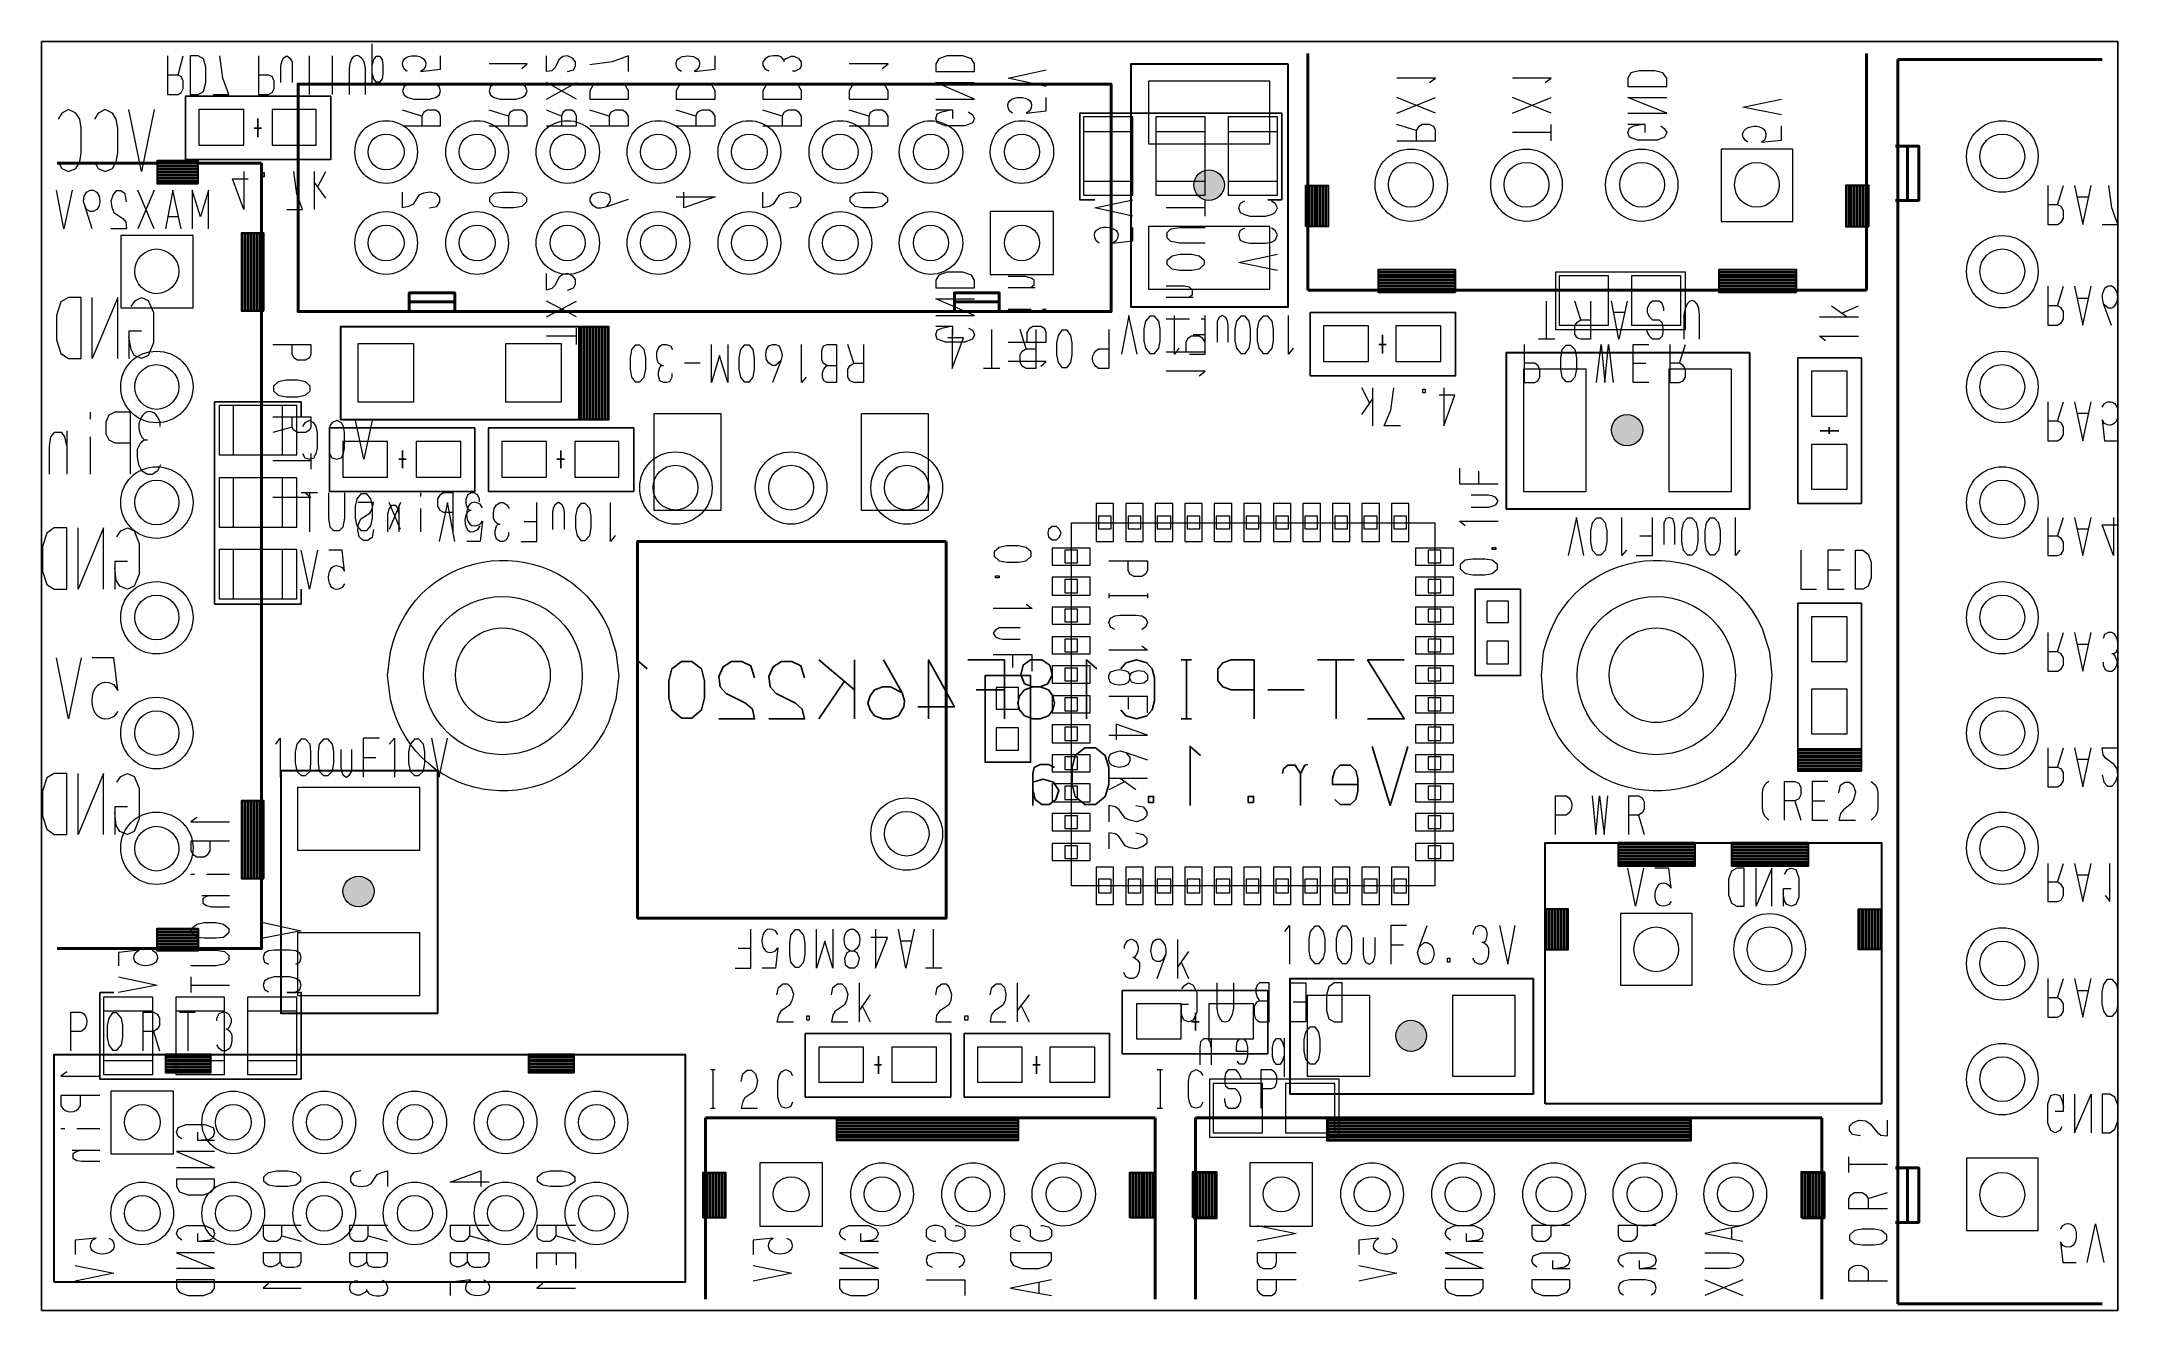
# Model space of a CAD drawing. Header units: inches. Extents: x 0 to 59.1, y 0 to 36.
import ezdxf

# ---------------------------------------------------------------- set-up
doc = ezdxf.new("R2010")
doc.units = ezdxf.units.IN
doc.header["$MEASUREMENT"] = 0
doc.layers.add('_U+30EC_U+30A4_U+30E4_U+30FC 1', color=7, linetype='Continuous')

msp = doc.modelspace()

# ---------------------------------------------------------------- hatches: boundary and pattern name
at = {"layer": '_U+30EC_U+30A4_U+30E4_U+30FC 1', "true_color": 0x00ffff}
h = msp.add_hatch(color=4, dxfattribs=at)
edge = h.paths.add_edge_path()
edge.add_spline(control_points=[(33.57, 31.941), (33.57, 32.173), (33.359, 32.364), (33.126, 32.364), (32.893, 32.364), (32.702, 32.173), (32.702, 31.941), (32.702, 31.708), (32.893, 31.496), (33.126, 31.496), (33.359, 31.496), (33.57, 31.708), (33.57, 31.941)], knot_values=[0, 0, 0, 0, 1, 1, 1, 2, 2, 2, 3, 3, 3, 4, 4, 4, 4], degree=3, periodic=0)
h = msp.add_hatch(color=4, dxfattribs=at)
edge = h.paths.add_edge_path()
edge.add_spline(control_points=[(45.445, 24.977), (45.445, 25.231), (45.233, 25.421), (45, 25.421), (44.746, 25.421), (44.556, 25.231), (44.556, 24.977), (44.556, 24.744), (44.746, 24.532), (45, 24.532), (45.233, 24.532), (45.445, 24.744), (45.445, 24.977)], knot_values=[0, 0, 0, 0, 1, 1, 1, 2, 2, 2, 3, 3, 3, 4, 4, 4, 4], degree=3, periodic=0)
h = msp.add_hatch(color=4, dxfattribs=at)
edge = h.paths.add_edge_path()
edge.add_spline(control_points=[(9.44, 11.896), (9.44, 12.129), (9.229, 12.319), (8.996, 12.319), (8.742, 12.319), (8.551, 12.129), (8.551, 11.896), (8.551, 11.663), (8.742, 11.451), (8.996, 11.451), (9.229, 11.451), (9.44, 11.663), (9.44, 11.896)], knot_values=[0, 0, 0, 0, 1, 1, 1, 2, 2, 2, 3, 3, 3, 4, 4, 4, 4], degree=3, periodic=0)
h = msp.add_hatch(color=4, dxfattribs=at)
edge = h.paths.add_edge_path()
edge.add_spline(control_points=[(39.307, 7.789), (39.307, 8.043), (39.095, 8.234), (38.862, 8.234), (38.629, 8.234), (38.439, 8.043), (38.439, 7.789), (38.439, 7.557), (38.629, 7.345), (38.862, 7.345), (39.095, 7.345), (39.307, 7.557), (39.307, 7.789)], knot_values=[0, 0, 0, 0, 1, 1, 1, 2, 2, 2, 3, 3, 3, 4, 4, 4, 4], degree=3, periodic=0)

# ---------------------------------------------------------------- linework, layer by layer
at = {"layer": '_U+30EC_U+30A4_U+30E4_U+30FC 1', "color": 253, "lineweight": 25, "true_color": 0xa0a0a0}
msp.add_lwpolyline([(0, 0), (0, 36.004), (58.928, 36.004), (58.928, 0), (0, 0)], dxfattribs=at)
at = {"layer": '_U+30EC_U+30A4_U+30E4_U+30FC 1', "color": 6, "lineweight": 20, "true_color": 0xff00ff}
for points in [[(3.577, 35.602), (3.577, 34.502), (3.873, 34.502), (3.958, 34.565), (4.022, 34.671), (4.022, 34.883), (3.958, 35.01), (3.873, 35.052), (3.577, 35.052)], [(3.873, 35.052), (4.022, 35.602)], [(4.212, 35.602), (4.212, 34.502), (4.445, 34.502), (4.593, 34.586), (4.657, 34.84), (4.657, 35.285), (4.593, 35.518), (4.445, 35.602), (4.212, 35.602)], [(4.868, 34.502), (5.313, 34.502), (5.143, 34.967), (5.059, 35.602)], [(6.159, 35.602), (6.159, 34.502), (6.435, 34.502), (6.54, 34.565), (6.604, 34.671), (6.604, 34.883), (6.54, 35.01), (6.435, 35.052), (6.159, 35.052)], [(6.794, 34.84), (6.794, 35.327), (6.816, 35.433), (6.858, 35.539), (6.964, 35.602), (7.048, 35.539), (7.112, 35.433), (7.112, 34.84)], [(7.599, 34.502), (7.599, 35.602)], [(8.255, 34.502), (8.255, 35.602)], [(9.377, 34.84), (9.377, 35.941)], [(9.377, 35.094), (9.419, 34.946), (9.483, 34.861), (9.61, 34.861), (9.673, 34.946), (9.694, 35.094), (9.694, 35.348), (9.673, 35.496), (9.61, 35.581), (9.483, 35.581), (9.419, 35.496), (9.377, 35.348)], [(14.922, 35.158), (15.092, 35.2), (15.155, 35.306), (15.155, 35.433), (15.071, 35.539), (14.922, 35.602), (14.796, 35.581), (14.69, 35.496), (14.563, 35.264), (14.478, 35.179), (14.33, 35.158), (14.33, 35.602)], [(16.658, 35.158), (16.658, 35.602), (16.193, 35.433), (15.557, 35.348)], [(21.061, 35.475), (20.997, 35.56), (20.913, 35.602), (20.764, 35.602), (20.637, 35.581), (20.532, 35.518), (20.468, 35.433), (20.468, 35.327), (20.532, 35.221), (20.637, 35.179)], [(21.315, 35.179), (21.399, 35.179), (21.526, 35.243), (21.569, 35.327), (21.569, 35.433), (21.505, 35.518), (21.357, 35.581), (21.272, 35.581), (21.124, 35.518), (21.061, 35.475), (21.061, 35.433)], [(25.379, 35.158), (26.48, 35.158), (26.48, 35.37), (26.395, 35.518), (26.141, 35.602), (25.696, 35.602), (25.463, 35.518), (25.379, 35.37), (25.379, 35.158)], [(13.631, 35.243), (13.78, 35.37), (12.7, 35.37)], [(23.855, 35.243), (24.024, 35.37), (22.923, 35.37)], [(28.511, 34.735), (27.432, 34.967), (28.511, 35.2)], [(39.391, 34.84), (39.56, 34.967), (38.46, 34.967)], [(42.672, 34.84), (42.841, 34.967), (41.741, 34.967)], [(45.021, 34.734), (46.122, 34.734), (46.122, 34.967), (46.016, 35.115), (45.783, 35.179), (45.339, 35.179), (45.106, 35.115), (45.021, 34.967), (45.021, 34.734)], [(10.393, 34.798), (10.287, 34.735), (10.245, 34.607), (10.287, 34.481), (10.393, 34.417), (10.562, 34.375), (11.007, 34.375), (11.176, 34.417), (11.282, 34.481), (11.324, 34.607), (11.282, 34.735), (11.176, 34.798)], [(12.848, 34.798), (12.742, 34.735), (12.7, 34.607), (12.742, 34.481), (12.848, 34.417), (13.018, 34.375), (13.462, 34.375), (13.631, 34.417), (13.737, 34.481), (13.78, 34.607), (13.737, 34.735), (13.631, 34.798)], [(14.33, 34.375), (15.177, 34.84)], [(15.177, 34.375), (14.33, 34.84)], [(15.557, 34.375), (16.658, 34.375), (16.658, 34.607), (16.574, 34.756), (16.32, 34.819), (15.875, 34.819), (15.642, 34.756), (15.557, 34.607), (15.557, 34.375)], [(18.013, 34.375), (19.114, 34.375), (19.114, 34.607), (19.029, 34.756), (18.775, 34.819), (18.33, 34.819), (18.098, 34.756), (18.013, 34.607), (18.013, 34.375)], [(20.468, 34.375), (21.569, 34.375), (21.569, 34.607), (21.484, 34.756), (21.23, 34.819), (20.786, 34.819), (20.553, 34.756), (20.468, 34.607), (20.468, 34.375)], [(22.923, 34.375), (24.024, 34.375), (24.024, 34.607), (23.94, 34.756), (23.685, 34.819), (23.241, 34.819), (23.008, 34.756), (22.923, 34.607), (22.923, 34.375)], [(25.379, 34.375), (26.48, 34.375), (25.379, 34.84), (26.48, 34.84)], [(38.46, 33.972), (39.56, 34.417)], [(39.56, 33.972), (38.46, 34.417)], [(41.741, 33.972), (42.841, 34.417)], [(42.841, 33.972), (41.741, 34.417)], [(45.021, 33.972), (46.122, 33.972), (45.021, 34.417), (46.122, 34.417)], [(49.382, 33.93), (48.281, 34.142), (49.382, 34.375)], [(0.466, 32.597), (0.572, 32.406), (0.762, 32.321), (0.974, 32.406), (1.08, 32.597), (1.122, 32.851), (1.122, 33.549), (1.08, 33.803), (0.974, 33.973), (0.762, 34.078), (0.572, 33.973), (0.466, 33.803)], [(1.503, 32.597), (1.609, 32.406), (1.799, 32.321), (2.011, 32.406), (2.117, 32.597), (2.159, 32.851), (2.159, 33.549), (2.117, 33.803), (2.011, 33.973), (1.799, 34.078), (1.609, 33.973), (1.503, 33.803)], [(3.196, 34.078), (2.836, 32.321), (2.477, 34.078)], [(10.245, 33.613), (11.324, 33.613), (11.324, 33.888), (11.282, 33.994), (11.176, 34.057), (10.943, 34.057), (10.837, 33.994), (10.795, 33.888), (10.795, 33.613)], [(10.795, 33.888), (10.245, 34.057)], [(12.7, 33.613), (13.78, 33.613), (13.78, 33.888), (13.737, 33.994), (13.631, 34.057), (13.399, 34.057), (13.293, 33.994), (13.25, 33.888), (13.25, 33.613)], [(13.25, 33.888), (12.7, 34.057)], [(14.33, 33.613), (15.177, 33.613), (15.177, 33.888), (15.134, 33.994), (15.05, 34.057), (14.88, 34.057), (14.796, 33.994), (14.753, 33.888), (14.753, 33.613)], [(14.753, 33.888), (14.33, 34.057)], [(16.108, 33.888), (15.557, 34.057)], [(15.557, 33.613), (16.658, 33.613), (16.658, 33.888), (16.595, 33.994), (16.489, 34.057), (16.277, 34.057), (16.15, 33.994), (16.108, 33.888), (16.108, 33.613)], [(18.013, 33.613), (19.114, 33.613), (19.114, 33.888), (19.05, 33.994), (18.944, 34.057), (18.732, 34.057), (18.605, 33.994), (18.563, 33.888), (18.563, 33.613)], [(18.563, 33.888), (18.013, 34.057)], [(20.468, 33.613), (21.569, 33.613), (21.569, 33.888), (21.505, 33.994), (21.399, 34.057), (21.188, 34.057), (21.061, 33.994), (21.019, 33.888), (21.019, 33.613)], [(21.019, 33.888), (20.468, 34.057)], [(22.923, 33.613), (24.024, 33.613), (24.024, 33.888), (23.961, 33.994), (23.855, 34.057), (23.643, 34.057), (23.516, 33.994), (23.474, 33.888), (23.474, 33.613)], [(23.474, 33.888), (22.923, 34.057)], [(26.31, 34.015), (26.416, 33.93), (26.48, 33.824), (26.416, 33.697), (26.204, 33.613), (25.654, 33.613), (25.421, 33.697), (25.379, 33.824), (25.421, 33.951), (25.548, 34.015), (25.76, 34.057)], [(25.866, 33.824), (25.866, 34.057), (25.379, 34.057)], [(38.46, 33.189), (39.56, 33.189), (39.56, 33.486), (39.518, 33.591), (39.391, 33.655), (39.179, 33.655), (39.074, 33.591), (39.01, 33.486), (39.01, 33.189)], [(39.01, 33.486), (38.46, 33.655)], [(42.841, 33.422), (41.741, 33.422)], [(42.841, 33.189), (42.841, 33.655)], [(45.953, 33.613), (46.059, 33.528), (46.122, 33.422), (46.059, 33.295), (45.847, 33.21), (45.297, 33.21), (45.064, 33.295), (45.021, 33.422), (45.064, 33.549), (45.191, 33.613), (45.402, 33.655)], [(45.508, 33.422), (45.508, 33.655), (45.021, 33.655)], [(5.736, 32.321), (5.736, 31.242), (5.419, 32.11), (5.863, 32.11)], [(6.265, 32.279), (6.265, 32.173), (6.329, 32.173), (6.329, 32.279), (6.265, 32.279)], [(6.964, 31.242), (7.408, 31.242), (7.239, 31.687), (7.154, 32.321)], [(7.747, 31.242), (7.747, 32.321)], [(8.065, 31.56), (7.747, 32.004)], [(7.832, 31.877), (8.065, 32.321)], [(56.938, 31.919), (56.938, 30.819), (57.213, 30.819), (57.319, 30.882), (57.383, 30.988), (57.383, 31.2), (57.319, 31.327), (57.213, 31.369), (56.938, 31.369)], [(57.213, 31.369), (57.383, 31.919)], [(57.7, 31.919), (57.933, 30.819), (58.166, 31.919)], [(58.483, 30.819), (58.928, 30.819), (58.759, 31.284), (58.674, 31.919)], [(0.868, 31.792), (0.635, 30.692), (0.423, 31.792)], [(1.439, 30.692), (1.206, 31.411), (1.185, 31.475), (1.206, 31.623), (1.27, 31.729), (1.376, 31.792), (1.46, 31.792), (1.566, 31.729), (1.63, 31.623), (1.651, 31.475), (1.63, 31.348), (1.566, 31.242), (1.46, 31.179), (1.376, 31.179), (1.27, 31.242), (1.206, 31.411)], [(2.413, 31.454), (2.371, 31.687), (2.244, 31.771), (2.117, 31.771), (2.032, 31.665), (1.968, 31.475), (1.99, 31.306), (2.053, 31.157), (2.307, 30.988), (2.392, 30.882), (2.413, 30.692), (1.968, 30.692)], [(3.196, 30.692), (2.73, 31.792)], [(3.196, 31.792), (2.73, 30.692)], [(3.958, 30.692), (3.725, 31.792), (3.514, 30.692)], [(4.741, 30.692), (4.741, 31.792), (4.508, 31.03), (4.276, 31.792), (4.276, 30.692)], [(11.007, 31.284), (11.218, 31.327), (11.303, 31.454), (11.303, 31.581), (11.218, 31.687), (11.028, 31.729), (10.837, 31.708), (10.71, 31.644), (10.541, 31.39), (10.414, 31.327), (10.245, 31.284), (10.245, 31.729)], [(13.399, 31.729), (13.631, 31.708), (13.758, 31.581), (13.758, 31.454), (13.631, 31.327), (13.399, 31.284), (13.081, 31.284), (12.848, 31.327), (12.721, 31.454), (12.721, 31.581), (12.848, 31.708), (13.081, 31.729), (13.399, 31.729)], [(16.044, 31.327), (16.15, 31.475), (16.15, 31.56), (16.108, 31.665), (16.002, 31.708), (15.854, 31.729), (15.727, 31.708), (15.621, 31.665), (15.557, 31.56), (15.557, 31.475), (15.621, 31.369), (15.769, 31.284), (15.875, 31.284), (16.044, 31.327), (16.658, 31.538)], [(18.013, 31.602), (19.114, 31.602), (18.225, 31.284), (18.225, 31.729)], [(21.23, 31.284), (21.442, 31.327), (21.548, 31.454), (21.548, 31.581), (21.442, 31.687), (21.251, 31.729), (21.061, 31.708), (20.934, 31.644), (20.764, 31.39), (20.659, 31.327), (20.468, 31.284), (20.468, 31.729)], [(23.643, 31.729), (23.855, 31.708), (24.003, 31.581), (24.003, 31.454), (23.855, 31.327), (23.643, 31.284), (23.305, 31.284), (23.093, 31.327), (22.945, 31.454), (22.945, 31.581), (23.093, 31.708), (23.305, 31.729), (23.643, 31.729)], [(30.967, 31.051), (29.887, 31.284), (30.967, 31.517)], [(33.02, 31.051), (33.02, 31.517)], [(34.142, 31.475), (34.015, 31.411), (33.972, 31.284), (34.015, 31.157), (34.142, 31.094), (34.29, 31.051), (34.734, 31.051), (34.904, 31.094), (35.01, 31.157), (35.073, 31.284), (35.01, 31.411), (34.904, 31.475)], [(57.764, 31.602), (58.081, 31.602)], [(3.895, 31.03), (3.577, 31.03)], [(33.02, 31.284), (31.919, 31.284)], [(33.02, 30.289), (32.3, 30.289), (32.046, 30.332), (31.94, 30.438), (31.94, 30.586), (32.046, 30.692), (32.3, 30.734), (33.02, 30.734)], [(34.142, 30.713), (34.015, 30.649), (33.972, 30.522), (34.015, 30.374), (34.142, 30.311), (34.29, 30.289), (34.734, 30.289), (34.904, 30.311), (35.01, 30.374), (35.073, 30.522), (35.01, 30.649), (34.904, 30.713)], [(32.639, 29.972), (32.851, 29.93), (32.999, 29.803), (32.999, 29.676), (32.851, 29.549), (32.639, 29.506), (32.3, 29.506), (32.089, 29.549), (31.94, 29.676), (31.94, 29.803), (32.089, 29.93), (32.3, 29.972), (32.639, 29.972)], [(35.073, 29.506), (33.972, 29.739), (35.073, 29.972)], [(14.922, 28.956), (15.092, 29.02), (15.155, 29.125), (15.155, 29.252), (15.071, 29.358), (14.922, 29.422), (14.796, 29.4), (14.69, 29.316), (14.563, 29.083), (14.478, 28.998), (14.33, 28.956), (14.33, 29.422)], [(25.379, 29.02), (26.48, 29.02), (26.48, 29.231), (26.395, 29.379), (26.141, 29.464), (25.696, 29.464), (25.463, 29.379), (25.379, 29.231), (25.379, 29.02)], [(27.919, 29.02), (28.088, 29.041), (28.173, 29.104), (28.173, 29.231), (28.088, 29.295), (27.919, 29.337), (27.432, 29.337)], [(28.194, 29.02), (27.432, 29.02)], [(32.427, 28.744), (32.575, 28.765), (32.66, 28.829), (32.66, 28.956), (32.575, 29.041), (32.427, 29.062), (31.919, 29.062)], [(42.968, 29.464), (42.968, 27.834), (46.651, 27.834), (46.651, 29.464), (42.968, 29.464)], [(56.938, 29.062), (56.938, 27.961), (57.213, 27.961), (57.319, 28.025), (57.383, 28.13), (57.383, 28.342), (57.319, 28.448), (57.213, 28.511), (56.938, 28.511)], [(57.213, 28.511), (57.383, 29.062)], [(57.7, 29.062), (57.933, 27.961), (58.166, 29.062)], [(58.505, 28.575), (58.653, 28.448), (58.759, 28.448), (58.843, 28.511), (58.907, 28.617), (58.928, 28.765), (58.907, 28.893), (58.843, 28.998), (58.759, 29.062), (58.653, 29.062), (58.547, 28.998), (58.483, 28.829), (58.483, 28.723), (58.505, 28.575), (58.737, 27.961)], [(1.122, 27.009), (1.122, 28.744), (0.762, 28.744), (0.55, 28.617), (0.423, 28.236), (0.423, 27.538), (0.55, 27.157), (0.762, 27.009), (1.122, 27.009)], [(2.159, 27.009), (2.159, 28.744), (1.439, 27.009), (1.439, 28.744)], [(2.54, 28.49), (2.667, 28.66), (2.836, 28.744), (3.027, 28.66), (3.175, 28.321), (3.175, 27.453), (3.027, 27.093), (2.836, 27.009), (2.625, 27.093), (2.54, 27.263), (2.477, 27.623)], [(14.33, 28.194), (15.177, 28.639)], [(15.177, 28.194), (14.33, 28.639)], [(25.379, 28.236), (26.48, 28.236), (25.379, 28.702), (26.48, 28.702)], [(28.088, 28.406), (27.432, 28.406)], [(28.511, 28.406), (28.406, 28.406)], [(32.681, 28.744), (31.919, 28.744)], [(57.764, 28.723), (58.081, 28.723)], [(2.836, 27.792), (2.477, 27.792), (2.477, 27.009)], [(15.177, 27.411), (15.177, 27.877)], [(26.31, 27.877), (26.416, 27.813), (26.48, 27.686), (26.416, 27.559), (26.204, 27.474), (25.654, 27.474), (25.421, 27.559), (25.379, 27.686), (25.421, 27.813), (25.548, 27.877), (25.76, 27.919)], [(25.866, 27.686), (25.866, 27.919), (25.379, 27.919)], [(27.432, 27.474), (28.511, 27.474), (28.511, 27.75), (28.469, 27.855), (28.363, 27.919), (28.13, 27.919), (28.025, 27.855), (27.961, 27.75), (27.961, 27.474)], [(32.575, 28.13), (31.919, 28.13)], [(33.02, 28.13), (32.914, 28.13)], [(15.177, 27.644), (14.33, 27.644)], [(31.919, 27.199), (33.02, 27.199), (33.02, 27.474), (32.956, 27.58), (32.851, 27.644), (32.639, 27.644), (32.533, 27.58), (32.47, 27.474), (32.47, 27.199)], [(42.079, 27.411), (42.079, 26.331), (42.376, 26.331), (42.46, 26.374), (42.524, 26.479), (42.524, 26.712), (42.46, 26.818), (42.376, 26.882), (42.079, 26.882)], [(43.561, 26.712), (43.519, 26.479), (43.392, 26.352), (43.265, 26.352), (43.159, 26.479), (43.116, 26.712), (43.116, 27.03), (43.159, 27.263), (43.265, 27.39), (43.392, 27.39), (43.519, 27.263), (43.561, 27.03), (43.561, 26.712)], [(44.132, 26.331), (44.259, 27.411), (44.365, 26.331), (44.471, 27.411), (44.598, 26.331)], [(45.614, 26.331), (45.17, 26.331), (45.17, 27.411), (45.614, 27.411)], [(46.207, 27.411), (46.207, 26.331), (46.482, 26.331), (46.588, 26.374), (46.651, 26.479), (46.651, 26.712), (46.588, 26.818), (46.482, 26.882), (46.207, 26.882)], [(46.482, 26.882), (46.651, 27.411)], [(28.363, 26.797), (28.511, 26.924), (27.432, 26.924)], [(32.851, 26.522), (33.02, 26.649), (31.919, 26.649)], [(45.17, 26.882), (45.529, 26.882)], [(1.376, 25.485), (1.376, 25.294)], [(2.519, 23.728), (2.519, 25.485), (2.074, 25.485), (1.905, 25.4), (1.82, 25.209), (1.82, 24.871), (1.905, 24.701), (2.074, 24.617), (2.519, 24.617)], [(56.938, 25.781), (56.938, 24.68), (57.213, 24.68), (57.319, 24.744), (57.383, 24.85), (57.383, 25.061), (57.319, 25.188), (57.213, 25.231), (56.938, 25.231)], [(57.213, 25.231), (57.383, 25.781)], [(57.7, 25.781), (57.933, 24.68), (58.166, 25.781)], [(57.764, 25.463), (58.081, 25.463)], [(0.72, 24.532), (0.656, 24.786), (0.571, 24.913), (0.36, 24.913), (0.254, 24.786), (0.212, 24.532), (0.212, 23.728)], [(0.72, 24.955), (0.72, 23.728)], [(7.408, 24.32), (7.472, 24.193), (7.599, 24.151), (7.726, 24.193), (7.789, 24.32), (7.832, 24.469), (7.832, 24.913), (7.789, 25.082), (7.726, 25.188), (7.599, 25.252), (7.472, 25.188), (7.408, 25.082)], [(8.17, 24.32), (8.234, 24.193), (8.382, 24.151), (8.509, 24.193), (8.572, 24.32), (8.594, 24.469), (8.594, 24.913), (8.572, 25.082), (8.509, 25.188), (8.382, 25.252), (8.234, 25.188), (8.17, 25.082)], [(9.377, 25.252), (9.144, 24.151), (8.911, 25.252)], [(1.376, 24.786), (1.376, 23.728)], [(2.921, 24.701), (2.794, 24.596), (2.709, 24.426), (2.709, 24.215), (2.752, 24.003), (2.836, 23.834), (3.006, 23.728), (3.133, 23.728), (3.302, 23.834), (3.387, 24.003)], [(7.832, 23.199), (7.366, 23.199)], [(7.599, 23.199), (7.599, 22.098)], [(8.594, 23.199), (8.594, 22.479), (8.551, 22.225), (8.445, 22.119), (8.297, 22.119), (8.191, 22.225), (8.149, 22.479), (8.149, 23.199)], [(8.911, 22.818), (8.953, 23.029), (9.08, 23.177), (9.207, 23.177), (9.334, 23.029), (9.377, 22.818), (9.377, 22.479), (9.334, 22.267), (9.207, 22.119), (9.08, 22.119), (8.953, 22.267), (8.911, 22.479), (8.911, 22.818)], [(10.753, 23.199), (10.753, 23.093)], [(11.684, 22.098), (11.684, 23.199), (11.409, 23.199), (11.303, 23.135), (11.239, 23.029), (11.239, 22.818), (11.303, 22.712), (11.409, 22.648), (11.684, 22.648)], [(12.425, 22.945), (12.425, 23.029), (12.361, 23.156), (12.277, 23.199), (12.192, 23.199), (12.086, 23.135), (12.044, 23.008), (12.044, 22.902), (12.086, 22.754), (12.15, 22.712), (12.192, 22.712)], [(10.139, 22.606), (10.118, 22.754), (10.054, 22.839), (9.927, 22.839), (9.864, 22.754), (9.821, 22.606), (9.821, 22.098)], [(10.139, 22.86), (10.139, 22.098)], [(10.753, 22.754), (10.753, 22.098)], [(56.938, 22.5), (56.938, 21.421), (57.213, 21.421), (57.319, 21.463), (57.383, 21.569), (57.383, 21.802), (57.319, 21.907), (57.213, 21.971), (56.938, 21.971)], [(57.213, 21.971), (57.383, 22.5)], [(57.7, 22.5), (57.933, 21.421), (58.166, 22.5)], [(58.801, 22.5), (58.801, 21.421), (58.483, 22.289), (58.928, 22.289)], [(0.72, 20.468), (0.72, 22.204), (0.36, 22.204), (0.148, 22.056), (0.021, 21.675), (0.021, 20.976), (0.148, 20.595), (0.36, 20.468), (0.72, 20.468)], [(1.757, 20.468), (1.757, 22.204), (1.037, 20.468), (1.037, 22.204)], [(2.138, 21.95), (2.244, 22.119), (2.434, 22.204), (2.625, 22.119), (2.773, 21.759), (2.773, 20.891), (2.625, 20.553), (2.434, 20.468), (2.222, 20.553), (2.117, 20.722), (2.074, 21.082)], [(57.764, 22.183), (58.081, 22.183)], [(7.832, 21.569), (7.599, 20.468), (7.366, 21.569)], [(2.434, 21.251), (2.074, 21.251), (2.074, 20.468)], [(56.938, 19.241), (56.938, 18.14), (57.213, 18.14), (57.319, 18.203), (57.383, 18.309), (57.383, 18.521), (57.319, 18.627), (57.213, 18.69), (56.938, 18.69)], [(57.213, 18.69), (57.383, 19.241)], [(57.7, 19.241), (57.933, 18.14), (58.166, 19.241)], [(57.764, 18.902), (58.081, 18.902)], [(58.801, 18.627), (58.886, 18.69), (58.928, 18.796), (58.928, 18.944), (58.907, 19.071), (58.843, 19.177), (58.759, 19.241), (58.653, 19.241), (58.547, 19.177), (58.505, 19.071)], [(1.122, 18.521), (0.762, 16.785), (0.423, 18.521)], [(58.505, 18.394), (58.505, 18.309), (58.568, 18.182), (58.653, 18.14), (58.759, 18.14), (58.843, 18.203), (58.907, 18.33), (58.907, 18.436), (58.843, 18.584), (58.801, 18.627), (58.759, 18.627)], [(56.938, 15.96), (56.938, 14.859), (57.213, 14.859), (57.319, 14.922), (57.383, 15.028), (57.383, 15.261), (57.319, 15.367), (57.213, 15.409), (56.938, 15.409)], [(57.213, 15.409), (57.383, 15.96)], [(57.7, 15.96), (57.933, 14.859), (58.166, 15.96)], [(58.483, 15.198), (58.526, 14.986), (58.632, 14.88), (58.759, 14.88), (58.864, 14.986), (58.928, 15.177), (58.907, 15.367), (58.822, 15.494), (58.589, 15.663), (58.505, 15.769), (58.483, 15.96), (58.928, 15.96)], [(57.764, 15.642), (58.081, 15.642)], [(0.72, 13.504), (0.72, 15.24), (0.36, 15.24), (0.148, 15.113), (0.021, 14.732), (0.021, 14.033), (0.148, 13.652), (0.36, 13.504), (0.72, 13.504)], [(1.757, 13.504), (1.757, 15.24), (1.037, 13.504), (1.037, 15.24)], [(2.138, 14.986), (2.244, 15.155), (2.434, 15.24), (2.625, 15.155), (2.773, 14.817), (2.773, 13.949), (2.625, 13.589), (2.434, 13.504), (2.222, 13.589), (2.117, 13.758), (2.074, 14.118)], [(2.434, 14.287), (2.074, 14.287), (2.074, 13.504)], [(4.403, 13.991), (4.233, 13.864), (5.334, 13.864)], [(5.334, 13.314), (4.233, 13.314), (4.233, 13.039), (4.297, 12.933), (4.403, 12.869), (4.614, 12.869), (4.72, 12.933), (4.784, 13.039), (4.784, 13.314)], [(45.466, 12.552), (45.233, 11.472), (45.021, 12.552)], [(48.323, 11.472), (48.323, 12.552), (48.112, 12.552), (47.964, 12.467), (47.879, 12.234), (47.879, 11.79), (47.964, 11.557), (48.112, 11.472), (48.323, 11.472)], [(49.107, 11.472), (49.107, 12.552), (48.662, 11.472), (48.662, 12.552)], [(49.466, 12.382), (49.551, 12.509), (49.657, 12.552), (49.784, 12.509), (49.869, 12.277), (49.869, 11.726), (49.784, 11.515), (49.657, 11.472), (49.53, 11.515), (49.466, 11.62), (49.424, 11.853)], [(56.938, 12.679), (56.938, 11.599), (57.213, 11.599), (57.319, 11.642), (57.383, 11.769), (57.383, 11.98), (57.319, 12.086), (57.213, 12.15), (56.938, 12.15)], [(57.213, 12.15), (57.383, 12.679)], [(57.7, 12.679), (57.933, 11.599), (58.166, 12.679)], [(58.568, 11.769), (58.695, 11.599), (58.695, 12.679)], [(4.233, 12.383), (4.339, 12.383)], [(4.678, 12.383), (5.334, 12.383)], [(49.657, 11.959), (49.424, 11.959), (49.424, 11.472)], [(57.764, 12.361), (58.081, 12.361)], [(4.551, 11.769), (5.334, 11.769)], [(4.826, 11.769), (4.678, 11.747), (4.572, 11.684), (4.572, 11.557), (4.678, 11.494), (4.826, 11.451), (5.334, 11.451)], [(4.614, 10.562), (4.403, 10.583), (4.254, 10.71), (4.254, 10.837), (4.403, 10.964), (4.614, 11.007), (4.953, 11.007), (5.165, 10.964), (5.313, 10.837), (5.313, 10.71), (5.165, 10.583), (4.953, 10.562), (4.614, 10.562)], [(6.286, 11.007), (7.366, 10.774), (6.286, 10.562)], [(4.233, 10.224), (4.953, 10.224), (5.186, 10.181), (5.313, 10.075), (5.313, 9.948), (5.186, 9.821), (4.953, 9.779), (4.233, 9.779)], [(7.218, 9.821), (7.324, 9.885), (7.366, 10.012), (7.324, 10.139), (7.218, 10.202), (7.048, 10.224), (6.604, 10.224), (6.435, 10.202), (6.329, 10.139), (6.286, 10.012), (6.329, 9.885), (6.435, 9.821)], [(2.18, 9.461), (3.281, 9.229), (2.18, 9.017)], [(4.233, 9.461), (4.233, 9.017)], [(7.218, 9.038), (7.324, 9.102), (7.366, 9.229), (7.324, 9.356), (7.218, 9.419), (7.048, 9.461), (6.604, 9.461), (6.435, 9.419), (6.329, 9.356), (6.286, 9.229), (6.329, 9.102), (6.435, 9.038)], [(4.233, 9.229), (5.334, 9.229)], [(32.364, 9.123), (32.448, 9.229), (32.554, 9.292), (32.681, 9.229), (32.787, 9.017), (32.787, 8.467), (32.681, 8.234), (32.554, 8.191), (32.427, 8.234), (32.364, 8.361), (32.343, 8.572)], [(34.84, 8.191), (34.84, 9.292), (34.565, 9.292), (34.502, 9.229), (34.459, 9.123), (34.459, 9.017), (34.502, 8.89), (34.565, 8.784), (34.84, 8.784)], [(35.433, 9.292), (35.877, 9.292), (35.877, 8.191), (35.433, 8.191)], [(36.915, 8.191), (36.915, 9.292), (36.682, 9.292), (36.534, 9.186), (36.47, 8.953), (36.47, 8.509), (36.534, 8.276), (36.682, 8.191), (36.915, 8.191)], [(56.938, 9.419), (56.938, 8.319), (57.213, 8.319), (57.319, 8.382), (57.383, 8.488), (57.383, 8.7), (57.319, 8.805), (57.213, 8.869), (56.938, 8.869)], [(57.213, 8.869), (57.383, 9.419)], [(57.7, 9.419), (57.933, 8.319), (58.166, 9.419)], [(57.764, 9.081), (58.081, 9.081)], [(58.928, 8.7), (58.886, 8.488), (58.759, 8.34), (58.632, 8.34), (58.526, 8.488), (58.483, 8.7), (58.483, 9.038), (58.526, 9.25), (58.632, 9.398), (58.759, 9.398), (58.886, 9.25), (58.928, 9.038), (58.928, 8.7)], [(32.554, 8.678), (32.343, 8.678), (32.343, 8.191)], [(34.565, 8.784), (34.48, 8.742), (34.417, 8.636), (34.417, 8.403), (34.438, 8.297), (34.502, 8.234), (34.565, 8.191), (34.84, 8.191)], [(35.877, 8.742), (35.518, 8.742)], [(33.189, 7.472), (33.168, 7.62), (33.105, 7.705), (32.978, 7.705), (32.893, 7.62), (32.872, 7.472), (32.872, 6.964)], [(33.189, 7.726), (33.189, 6.964)], [(34.226, 7.345), (33.909, 7.345), (33.909, 7.472), (33.93, 7.62), (33.994, 7.705), (34.121, 7.705), (34.184, 7.62), (34.226, 7.472), (34.226, 7.218), (34.184, 7.07), (34.121, 6.985), (33.994, 6.985), (33.93, 7.07)], [(35.264, 7.472), (35.221, 7.62), (35.158, 7.705), (35.031, 7.705), (34.967, 7.62), (34.925, 7.472), (34.925, 7.218), (34.967, 7.07), (35.031, 6.985), (35.158, 6.985), (35.221, 7.07), (35.264, 7.218)], [(35.264, 7.726), (35.264, 6.625)], [(35.835, 7.683), (35.877, 7.895), (36.004, 8.043), (36.131, 8.043), (36.237, 7.895), (36.28, 7.683), (36.28, 7.345), (36.237, 7.133), (36.131, 6.985), (36.004, 6.985), (35.877, 7.133), (35.835, 7.345), (35.835, 7.683)], [(0.72, 6.773), (0.55, 6.646), (1.651, 6.646)], [(33.147, 6.562), (33.147, 4.911), (36.83, 4.911), (36.83, 6.562), (33.147, 6.562)], [(57.341, 5.207), (57.277, 5.101), (57.15, 5.038), (57.023, 5.101), (56.938, 5.313), (56.938, 5.863), (57.023, 6.096), (57.15, 6.138), (57.277, 6.096), (57.341, 5.969), (57.383, 5.757)], [(57.15, 5.652), (57.383, 5.652), (57.383, 6.138)], [(57.7, 6.138), (57.7, 5.038), (58.166, 6.138), (58.166, 5.038)], [(58.483, 6.138), (58.483, 5.038), (58.695, 5.038), (58.843, 5.143), (58.928, 5.376), (58.928, 5.821), (58.843, 6.054), (58.695, 6.138), (58.483, 6.138)], [(0.55, 5.165), (0.656, 5.165)], [(0.995, 5.165), (1.651, 5.165)], [(3.979, 4.868), (3.873, 4.932), (3.831, 5.059), (3.873, 5.186), (4.106, 5.271), (4.635, 5.271), (4.868, 5.186), (4.911, 5.059), (4.868, 4.932), (4.762, 4.847), (4.53, 4.826)], [(4.424, 5.059), (4.424, 4.826), (4.911, 4.826)], [(0.868, 4.551), (1.651, 4.551)], [(1.143, 4.551), (0.995, 4.508), (0.889, 4.445), (0.889, 4.318), (0.995, 4.254), (1.143, 4.233), (1.651, 4.233)], [(4.911, 4.508), (3.831, 4.508), (4.911, 4.043), (3.831, 4.043)], [(4.911, 3.725), (3.831, 3.725), (3.831, 3.514), (3.916, 3.366), (4.149, 3.281), (4.593, 3.281), (4.826, 3.366), (4.911, 3.514), (4.911, 3.725)], [(6.667, 3.514), (6.435, 3.556), (6.308, 3.662), (6.308, 3.789), (6.435, 3.916), (6.667, 3.958), (6.985, 3.958), (7.218, 3.916), (7.345, 3.789), (7.345, 3.662), (7.218, 3.556), (6.985, 3.514), (6.667, 3.514)], [(9.059, 3.958), (8.848, 3.916), (8.763, 3.789), (8.763, 3.662), (8.848, 3.556), (9.038, 3.514), (9.229, 3.535), (9.356, 3.598), (9.525, 3.852), (9.652, 3.916), (9.821, 3.958), (9.821, 3.514)], [(12.7, 3.641), (11.599, 3.641), (12.467, 3.958), (12.467, 3.514)], [(14.436, 3.514), (14.224, 3.556), (14.076, 3.662), (14.076, 3.789), (14.224, 3.916), (14.436, 3.958), (14.774, 3.958), (14.986, 3.916), (15.134, 3.789), (15.134, 3.662), (14.986, 3.556), (14.774, 3.514), (14.436, 3.514)], [(3.979, 1.99), (3.873, 2.074), (3.831, 2.18), (3.873, 2.307), (4.106, 2.413), (4.635, 2.413), (4.868, 2.307), (4.911, 2.18), (4.868, 2.053), (4.762, 1.99), (4.53, 1.968)], [(7.366, 2.413), (6.286, 2.413), (6.286, 2.117), (6.329, 2.032), (6.435, 1.968), (6.667, 1.968), (6.773, 2.032), (6.816, 2.117), (6.816, 2.413)], [(9.821, 2.413), (8.742, 2.413), (8.742, 2.117), (8.784, 2.032), (8.89, 1.968), (9.123, 1.968), (9.229, 2.032), (9.271, 2.117), (9.271, 2.413)], [(12.7, 2.413), (11.599, 2.413), (11.599, 2.117), (11.642, 2.032), (11.769, 1.968), (11.98, 1.968), (12.086, 2.032), (12.15, 2.117), (12.15, 2.413)], [(15.155, 2.413), (14.055, 2.413), (14.055, 2.117), (14.097, 2.032), (14.224, 1.968), (14.436, 1.968), (14.541, 2.032), (14.605, 2.117), (14.605, 2.413)], [(22.818, 1.99), (22.691, 2.074), (22.648, 2.18), (22.691, 2.307), (22.923, 2.413), (23.474, 2.413), (23.685, 2.307), (23.749, 2.18), (23.685, 2.053), (23.58, 1.99), (23.347, 1.968)], [(25.929, 2.413), (25.971, 2.413), (26.12, 2.371), (26.204, 2.286), (26.204, 2.096), (26.12, 2.011), (25.971, 1.968), (25.866, 1.968), (25.739, 2.011), (25.654, 2.096), (25.654, 2.286), (25.569, 2.371), (25.421, 2.413), (25.315, 2.413), (25.188, 2.371), (25.104, 2.286), (25.104, 2.096), (25.188, 2.011), (25.315, 1.968), (25.379, 1.968)], [(28.363, 2.413), (28.427, 2.413), (28.575, 2.371), (28.66, 2.286), (28.66, 2.096), (28.575, 2.011), (28.427, 1.968), (28.3, 1.968), (28.173, 2.011), (28.067, 2.096), (28.067, 2.286), (27.982, 2.371), (27.834, 2.413), (27.728, 2.413), (27.58, 2.371), (27.495, 2.286), (27.495, 2.096), (27.58, 2.011), (27.728, 1.968), (27.771, 1.968)], [(34.502, 2.413), (35.602, 2.18), (34.502, 1.968)], [(39.984, 1.99), (39.878, 2.074), (39.836, 2.18), (39.878, 2.307), (40.111, 2.413), (40.661, 2.413), (40.873, 2.307), (40.915, 2.18), (40.873, 2.053), (40.767, 1.99), (40.534, 1.968)], [(43.37, 2.413), (42.291, 2.413), (42.291, 2.117), (42.333, 2.032), (42.439, 1.968), (42.672, 1.968), (42.778, 2.032), (42.841, 2.117), (42.841, 2.413)], [(45.826, 2.413), (44.746, 2.413), (44.746, 2.117), (44.789, 2.032), (44.894, 1.968), (45.127, 1.968), (45.233, 2.032), (45.297, 2.117), (45.297, 2.413)], [(48.281, 2.413), (47.202, 2.18), (48.281, 1.968)], [(58.06, 1.355), (58.293, 2.455), (58.526, 1.355)], [(4.424, 2.18), (4.424, 1.968), (4.911, 1.968)], [(6.816, 2.117), (7.366, 1.968)], [(9.271, 2.117), (9.821, 1.968)], [(12.15, 2.117), (12.7, 1.968)], [(14.605, 2.117), (15.155, 1.968)], [(23.241, 2.18), (23.241, 1.968), (23.749, 1.968)], [(40.428, 2.18), (40.428, 1.968), (40.915, 1.968)], [(47.964, 2.349), (47.964, 2.032)], [(0.952, 1.27), (2.053, 1.058), (0.952, 0.826)], [(4.911, 1.63), (3.831, 1.63), (4.911, 1.185), (3.831, 1.185)], [(7.366, 1.63), (6.286, 1.63), (6.286, 1.376), (6.329, 1.291), (6.435, 1.249), (6.562, 1.249), (6.667, 1.291), (6.773, 1.376), (6.773, 1.63)], [(6.773, 1.376), (6.816, 1.27), (6.943, 1.228), (7.154, 1.228), (7.26, 1.249), (7.324, 1.291), (7.366, 1.376), (7.366, 1.63)], [(9.821, 1.63), (8.742, 1.63), (8.742, 1.376), (8.784, 1.291), (8.89, 1.249), (8.996, 1.249), (9.123, 1.291), (9.229, 1.376), (9.229, 1.63)], [(9.229, 1.376), (9.271, 1.27), (9.398, 1.228), (9.61, 1.228), (9.715, 1.249), (9.779, 1.291), (9.821, 1.376), (9.821, 1.63)], [(12.7, 1.63), (11.599, 1.63), (11.599, 1.376), (11.642, 1.291), (11.769, 1.249), (11.874, 1.249), (11.98, 1.291), (12.086, 1.376), (12.086, 1.63)], [(12.086, 1.376), (12.15, 1.27), (12.255, 1.228), (12.467, 1.228), (12.573, 1.249), (12.636, 1.291), (12.7, 1.376), (12.7, 1.63)], [(14.055, 1.185), (14.055, 1.63), (15.155, 1.63), (15.155, 1.185)], [(14.605, 1.63), (14.605, 1.291)], [(20.193, 1.27), (21.294, 1.058), (20.193, 0.826)], [(23.749, 1.63), (22.648, 1.63), (23.749, 1.185), (22.648, 1.185)], [(26.035, 1.228), (26.141, 1.291), (26.204, 1.418), (26.141, 1.545), (26.035, 1.609), (25.866, 1.63), (25.421, 1.63), (25.273, 1.609), (25.146, 1.545), (25.104, 1.418), (25.146, 1.291), (25.273, 1.228)], [(28.66, 1.63), (27.495, 1.63), (27.495, 1.418), (27.58, 1.27), (27.834, 1.185), (28.3, 1.185), (28.554, 1.27), (28.66, 1.418), (28.66, 1.63)], [(35.602, 1.63), (34.502, 1.63), (34.502, 1.355), (34.565, 1.249), (34.671, 1.185), (34.904, 1.185), (35.01, 1.249), (35.052, 1.355), (35.052, 1.63)], [(37.38, 1.27), (38.46, 1.058), (37.38, 0.826)], [(40.915, 1.63), (39.836, 1.63), (40.915, 1.185), (39.836, 1.185)], [(42.439, 1.228), (42.333, 1.312), (42.291, 1.418), (42.333, 1.545), (42.566, 1.63), (43.117, 1.63), (43.328, 1.545), (43.37, 1.418), (43.328, 1.291), (43.222, 1.228), (42.99, 1.185)], [(42.884, 1.418), (42.884, 1.185), (43.37, 1.185)], [(44.894, 1.228), (44.789, 1.312), (44.746, 1.418), (44.789, 1.545), (45.021, 1.63), (45.572, 1.63), (45.783, 1.545), (45.826, 1.418), (45.783, 1.291), (45.678, 1.228), (45.445, 1.185)], [(45.339, 1.418), (45.339, 1.185), (45.826, 1.185)], [(4.911, 0.868), (3.831, 0.868), (3.831, 0.635), (3.916, 0.508), (4.149, 0.423), (4.593, 0.423), (4.826, 0.508), (4.911, 0.635), (4.911, 0.868)], [(6.435, 0.762), (6.286, 0.635), (7.366, 0.635)], [(8.975, 0.826), (8.89, 0.826), (8.763, 0.762), (8.742, 0.677), (8.742, 0.593), (8.784, 0.508), (8.932, 0.445), (9.038, 0.445), (9.165, 0.508), (9.229, 0.55), (9.229, 0.593)], [(14.224, 0.762), (14.055, 0.635), (15.155, 0.635)], [(23.749, 0.868), (22.648, 0.868), (22.648, 0.635), (22.733, 0.508), (22.966, 0.423), (23.41, 0.423), (23.643, 0.508), (23.749, 0.635), (23.749, 0.868)], [(25.104, 0.868), (26.204, 0.868), (26.204, 0.423)], [(28.66, 0.868), (27.495, 0.635), (28.66, 0.423)], [(28.3, 0.804), (28.3, 0.487)], [(35.602, 0.868), (34.502, 0.868), (34.502, 0.572), (34.565, 0.487), (34.671, 0.423), (34.904, 0.423), (35.01, 0.487), (35.052, 0.572), (35.052, 0.868)], [(40.915, 0.868), (39.836, 0.868), (39.836, 0.635), (39.92, 0.508), (40.153, 0.423), (40.598, 0.423), (40.83, 0.508), (40.915, 0.635), (40.915, 0.868)], [(43.37, 0.868), (42.291, 0.868), (42.291, 0.635), (42.376, 0.508), (42.609, 0.423), (43.053, 0.423), (43.286, 0.508), (43.37, 0.635), (43.37, 0.868)], [(45.678, 0.445), (45.783, 0.508), (45.826, 0.635), (45.783, 0.762), (45.678, 0.826), (45.508, 0.868), (45.064, 0.868), (44.894, 0.826), (44.789, 0.762), (44.746, 0.635), (44.789, 0.508), (44.894, 0.445)], [(48.281, 0.868), (47.202, 0.423)], [(47.202, 0.868), (48.281, 0.423)]]:
    msp.add_lwpolyline(points, dxfattribs=at)
at = {"layer": '_U+30EC_U+30A4_U+30E4_U+30FC 1', "color": 4, "lineweight": 40, "true_color": 0x00ffff}
for points in [[(35.941, 34.756), (35.941, 35.666)], [(51.795, 34.756), (51.795, 35.666)], [(52.684, 35.496), (58.483, 35.496)], [(52.684, 0.19), (52.684, 35.496)], [(18.817, 34.798), (7.281, 34.798), (7.281, 28.342), (30.353, 28.342), (30.353, 34.798), (18.817, 34.798)], [(35.941, 28.956), (35.941, 34.756)], [(51.795, 28.956), (51.795, 34.756)], [(6.244, 32.554), (0.445, 32.554)], [(6.244, 32.554), (6.244, 10.266), (0.445, 10.266)], [(52.62, 31.496), (53.276, 31.496), (53.276, 33.041), (52.62, 33.041)], [(52.959, 31.496), (52.959, 33.041)], [(51.795, 28.956), (35.941, 28.956)], [(11.726, 28.342), (11.726, 28.871), (10.435, 28.871), (10.435, 28.342)], [(11.726, 28.617), (10.435, 28.617)], [(27.178, 28.342), (27.178, 28.871), (25.908, 28.871), (25.908, 28.342)], [(27.178, 28.617), (25.908, 28.617)], [(25.675, 21.823), (25.675, 11.134), (16.912, 11.134), (16.912, 21.823), (25.675, 21.823)], [(18.838, 5.461), (18.838, 0.318)], [(18.838, 5.461), (31.602, 5.461)], [(31.602, 5.461), (31.602, 0.318)], [(32.745, 5.461), (32.745, 0.318)], [(32.745, 5.461), (50.525, 5.461)], [(36.491, 5.461), (36.491, 4.826), (46.799, 4.826), (46.799, 5.461), (36.491, 5.461)], [(50.525, 5.461), (50.525, 0.318)], [(32.681, 2.625), (32.681, 3.916), (33.337, 3.916), (33.337, 2.625), (32.681, 2.625)], [(49.953, 2.625), (49.953, 3.916), (50.588, 3.916), (50.588, 2.625), (49.953, 2.625)], [(52.62, 2.498), (53.276, 2.498), (53.276, 4.043), (52.62, 4.043)], [(52.959, 2.498), (52.959, 4.043)], [(52.684, 0.19), (58.483, 0.19)]]:
    msp.add_lwpolyline(points, dxfattribs=at)
at = {"layer": '_U+30EC_U+30A4_U+30E4_U+30FC 1', "color": 4, "lineweight": 30, "true_color": 0x00ffff}
for points in [[(35.37, 35.37), (35.37, 28.469), (30.925, 28.469), (30.925, 35.37), (35.37, 35.37)], [(4.445, 31.983), (4.445, 32.618), (3.281, 32.618), (3.281, 31.983), (4.445, 31.983)], [(35.878, 30.755), (35.878, 31.919), (36.513, 31.919), (36.513, 30.755), (35.878, 30.755)], [(51.858, 30.755), (51.858, 31.919), (51.202, 31.919), (51.202, 30.755), (51.858, 30.755)], [(6.308, 28.363), (6.308, 30.565), (5.673, 30.565), (5.673, 28.363), (6.308, 28.363)], [(40.132, 28.893), (40.132, 29.527), (37.931, 29.527), (37.931, 28.893), (40.132, 28.893)], [(49.805, 28.893), (49.805, 29.527), (47.604, 29.527), (47.604, 28.893), (49.805, 28.893)], [(8.488, 25.273), (8.488, 27.919), (15.261, 27.919), (15.261, 25.273), (8.488, 25.273)], [(15.261, 25.273), (15.261, 27.919), (16.087, 27.919), (16.087, 25.273), (15.261, 25.273)], [(48.472, 27.178), (48.472, 22.733), (41.571, 22.733), (41.571, 27.178), (48.472, 27.178)], [(11.24, 15.325), (11.24, 8.424), (6.795, 8.424), (6.795, 15.325), (11.24, 15.325)], [(6.308, 12.255), (6.308, 14.457), (5.673, 14.457), (5.673, 12.255), (6.308, 12.255)], [(42.672, 5.863), (42.672, 13.272), (52.218, 13.272), (52.218, 5.863), (42.672, 5.863)], [(44.746, 13.272), (44.746, 12.615), (46.926, 12.615), (46.926, 13.272), (44.746, 13.272)], [(47.964, 13.272), (47.964, 12.615), (50.144, 12.615), (50.144, 13.272), (47.964, 13.272)], [(42.672, 11.388), (42.672, 10.245), (43.328, 10.245), (43.328, 11.388), (42.672, 11.388)], [(52.218, 11.388), (52.218, 10.245), (51.562, 10.245), (51.562, 11.388), (52.218, 11.388)], [(4.445, 10.837), (4.445, 10.202), (3.281, 10.202), (3.281, 10.837), (4.445, 10.837)], [(42.333, 9.419), (42.333, 6.138), (35.433, 6.138), (35.433, 9.419), (42.333, 9.419)], [(0.36, 0.804), (0.36, 7.26), (18.267, 7.26), (18.267, 0.804), (0.36, 0.804)], [(3.514, 7.26), (3.514, 6.752), (4.805, 6.752), (4.805, 7.26), (3.514, 7.26)], [(13.822, 7.26), (13.822, 6.752), (15.113, 6.752), (15.113, 7.26), (13.822, 7.26)], [(22.564, 5.461), (22.564, 4.826), (27.728, 4.826), (27.728, 5.461), (22.564, 5.461)], [(18.775, 2.625), (18.775, 3.916), (19.41, 3.916), (19.41, 2.625), (18.775, 2.625)], [(30.882, 2.625), (30.882, 3.916), (31.538, 3.916), (31.538, 2.625), (30.882, 2.625)]]:
    msp.add_lwpolyline(points, dxfattribs=at)
at = {"layer": '_U+30EC_U+30A4_U+30E4_U+30FC 1', "lineweight": 0}
for points in [[(34.861, 33.105), (34.861, 34.883), (31.411, 34.883), (31.411, 33.105), (34.861, 33.105)], [(34.861, 34.883), (34.861, 34.883)], [(5.736, 33.062), (5.736, 34.078), (4.466, 34.078), (4.466, 33.062), (5.736, 33.062)], [(5.736, 34.078), (5.736, 34.078)], [(7.789, 33.062), (7.789, 34.078), (6.541, 34.078), (6.541, 33.062), (7.789, 33.062)], [(7.789, 34.078), (7.789, 34.078)], [(30.967, 31.644), (30.967, 33.867), (29.57, 33.867), (29.57, 31.644), (30.967, 31.644)], [(30.967, 33.867), (30.967, 33.867)], [(33.02, 31.644), (33.02, 33.867), (31.623, 33.867), (31.623, 31.644), (33.02, 31.644)], [(33.02, 33.867), (33.02, 33.867)], [(35.073, 31.644), (35.073, 33.867), (33.676, 33.867), (33.676, 31.644), (35.073, 31.644)], [(35.073, 33.867), (35.073, 33.867)], [(30.967, 32.046), (30.967, 33.443), (29.57, 33.443), (29.57, 32.046), (30.967, 32.046)], [(30.967, 33.443), (30.967, 33.443)], [(33.02, 32.046), (33.02, 33.443), (31.623, 33.443), (31.623, 32.046), (33.02, 32.046)], [(33.02, 33.443), (33.02, 33.443)], [(35.073, 32.046), (35.073, 33.443), (33.676, 33.443), (33.676, 32.046), (35.073, 32.046)], [(35.073, 33.443), (35.073, 33.443)], [(49.699, 30.903), (49.699, 32.957), (47.667, 32.957), (47.667, 30.903), (49.699, 30.903)], [(49.699, 32.957), (49.699, 32.957)], [(28.723, 29.4), (28.723, 31.179), (26.924, 31.179), (26.924, 29.4), (28.723, 29.4)], [(28.723, 31.179), (28.723, 31.179)], [(34.861, 28.977), (34.861, 30.755), (31.411, 30.755), (31.411, 28.977), (34.861, 28.977)], [(34.861, 30.755), (34.861, 30.755)], [(4.297, 28.448), (4.297, 30.501), (2.244, 30.501), (2.244, 28.448), (4.297, 28.448)], [(4.297, 30.501), (4.297, 30.501)], [(44.471, 27.961), (44.471, 29.358), (43.074, 29.358), (43.074, 27.961), (44.471, 27.961)], [(44.471, 29.358), (44.471, 29.358)], [(46.524, 27.961), (46.524, 29.358), (45.127, 29.358), (45.127, 27.961), (46.524, 27.961)], [(46.524, 29.358), (46.524, 29.358)], [(37.655, 26.924), (37.655, 27.94), (36.385, 27.94), (36.385, 26.924), (37.655, 26.924)], [(37.655, 27.94), (37.655, 27.94)], [(39.709, 26.924), (39.709, 27.94), (38.439, 27.94), (38.439, 26.924), (39.709, 26.924)], [(39.709, 27.94), (39.709, 27.94)], [(10.562, 25.781), (10.562, 27.432), (8.975, 27.432), (8.975, 25.781), (10.562, 25.781)], [(10.562, 27.432), (10.562, 27.432)], [(14.753, 25.781), (14.753, 27.432), (13.166, 27.432), (13.166, 25.781), (14.753, 25.781)], [(14.753, 27.432), (14.753, 27.432)], [(43.836, 23.241), (43.836, 26.712), (42.058, 26.712), (42.058, 23.241), (43.836, 23.241)], [(43.836, 26.712), (43.836, 26.712)], [(47.964, 23.241), (47.964, 26.712), (46.186, 26.712), (46.186, 23.241), (47.964, 23.241)], [(47.964, 26.712), (47.964, 26.712)], [(51.245, 25.379), (51.245, 26.649), (50.228, 26.649), (50.228, 25.379), (51.245, 25.379)], [(51.245, 26.649), (51.245, 26.649)], [(7.239, 24.278), (7.239, 25.675), (5.038, 25.675), (5.038, 24.278), (7.239, 24.278)], [(6.837, 24.278), (6.837, 25.675), (5.44, 25.675), (5.44, 24.278), (6.837, 24.278)], [(6.837, 25.675), (6.837, 25.675)], [(7.239, 25.675), (7.239, 25.675)], [(19.283, 22.712), (19.283, 25.442), (17.378, 25.442), (17.378, 22.712), (19.283, 22.712)], [(19.283, 25.442), (19.283, 25.442)], [(25.167, 22.712), (25.167, 25.442), (23.262, 25.442), (23.262, 22.712), (25.167, 22.712)], [(25.167, 25.442), (25.167, 25.442)], [(9.821, 23.643), (9.821, 24.659), (8.551, 24.659), (8.551, 23.643), (9.821, 23.643)], [(9.821, 24.659), (9.821, 24.659)], [(11.896, 23.643), (11.896, 24.659), (10.626, 24.659), (10.626, 23.643), (11.896, 23.643)], [(11.896, 24.659), (11.896, 24.659)], [(14.33, 23.643), (14.33, 24.659), (13.06, 24.659), (13.06, 23.643), (14.33, 23.643)], [(14.33, 24.659), (14.33, 24.659)], [(16.383, 23.643), (16.383, 24.659), (15.134, 24.659), (15.134, 23.643), (16.383, 23.643)], [(16.383, 24.659), (16.383, 24.659)], [(51.245, 23.305), (51.245, 24.575), (50.228, 24.575), (50.228, 23.305), (51.245, 23.305)], [(51.245, 24.575), (51.245, 24.575)], [(7.239, 22.225), (7.239, 23.622), (5.038, 23.622), (5.038, 22.225), (7.239, 22.225)], [(6.837, 22.225), (6.837, 23.622), (5.44, 23.622), (5.44, 22.225), (6.837, 22.225)], [(6.837, 23.622), (6.837, 23.622)], [(7.239, 23.622), (7.239, 23.622)], [(30.417, 21.823), (30.417, 22.902), (29.93, 22.902), (29.93, 21.823), (30.417, 21.823)], [(30.353, 22.183), (30.353, 22.542), (29.993, 22.542), (29.993, 22.183), (30.353, 22.183)], [(30.353, 22.542), (30.353, 22.542)], [(30.417, 22.902), (30.417, 22.902)], [(31.263, 21.823), (31.263, 22.902), (30.776, 22.902), (30.776, 21.823), (31.263, 21.823)], [(31.2, 22.183), (31.2, 22.542), (30.84, 22.542), (30.84, 22.183), (31.2, 22.183)], [(31.2, 22.542), (31.2, 22.542)], [(31.263, 22.902), (31.263, 22.902)], [(32.11, 21.823), (32.11, 22.902), (31.602, 22.902), (31.602, 21.823), (32.11, 21.823)], [(32.046, 22.183), (32.046, 22.542), (31.665, 22.542), (31.665, 22.183), (32.046, 22.183)], [(32.046, 22.542), (32.046, 22.542)], [(32.11, 22.902), (32.11, 22.902)], [(32.935, 21.823), (32.935, 22.902), (32.448, 22.902), (32.448, 21.823), (32.935, 21.823)], [(32.872, 22.183), (32.872, 22.542), (32.512, 22.542), (32.512, 22.183), (32.872, 22.183)], [(32.872, 22.542), (32.872, 22.542)], [(32.935, 22.902), (32.935, 22.902)], [(33.782, 21.823), (33.782, 22.902), (33.274, 22.902), (33.274, 21.823), (33.782, 21.823)], [(33.719, 22.183), (33.719, 22.542), (33.337, 22.542), (33.337, 22.183), (33.719, 22.183)], [(33.719, 22.542), (33.719, 22.542)], [(33.782, 22.902), (33.782, 22.902)], [(34.607, 21.823), (34.607, 22.902), (34.121, 22.902), (34.121, 21.823), (34.607, 21.823)], [(34.544, 22.183), (34.544, 22.542), (34.184, 22.542), (34.184, 22.183), (34.544, 22.183)], [(34.544, 22.542), (34.544, 22.542)], [(34.607, 22.902), (34.607, 22.902)], [(35.454, 21.823), (35.454, 22.902), (34.967, 22.902), (34.967, 21.823), (35.454, 21.823)], [(35.391, 22.183), (35.391, 22.542), (35.031, 22.542), (35.031, 22.183), (35.391, 22.183)], [(35.391, 22.542), (35.391, 22.542)], [(35.454, 22.902), (35.454, 22.902)], [(36.301, 21.823), (36.301, 22.902), (35.793, 22.902), (35.793, 21.823), (36.301, 21.823)], [(36.216, 22.183), (36.216, 22.542), (35.856, 22.542), (35.856, 22.183), (36.216, 22.183)], [(36.216, 22.542), (36.216, 22.542)], [(36.301, 22.902), (36.301, 22.902)], [(37.126, 21.823), (37.126, 22.902), (36.639, 22.902), (36.639, 21.823), (37.126, 21.823)], [(37.063, 22.183), (37.063, 22.542), (36.703, 22.542), (36.703, 22.183), (37.063, 22.183)], [(37.063, 22.542), (37.063, 22.542)], [(37.126, 22.902), (37.126, 22.902)], [(37.973, 21.823), (37.973, 22.902), (37.465, 22.902), (37.465, 21.823), (37.973, 21.823)], [(37.909, 22.183), (37.909, 22.542), (37.528, 22.542), (37.528, 22.183), (37.909, 22.183)], [(37.909, 22.542), (37.909, 22.542)], [(37.973, 22.902), (37.973, 22.902)], [(38.799, 21.823), (38.799, 22.902), (38.312, 22.902), (38.312, 21.823), (38.799, 21.823)], [(38.735, 22.183), (38.735, 22.542), (38.375, 22.542), (38.375, 22.183), (38.735, 22.183)], [(38.735, 22.542), (38.735, 22.542)], [(38.799, 22.902), (38.799, 22.902)], [(7.239, 20.193), (7.239, 21.59), (5.038, 21.59), (5.038, 20.193), (7.239, 20.193)], [(6.837, 20.193), (6.837, 21.59), (5.44, 21.59), (5.44, 20.193), (6.837, 20.193)], [(6.837, 21.59), (6.837, 21.59)], [(7.239, 21.59), (7.239, 21.59)], [(29.76, 21.145), (29.76, 21.632), (28.681, 21.632), (28.681, 21.145), (29.76, 21.145)], [(29.4, 21.209), (29.4, 21.569), (29.041, 21.569), (29.041, 21.209), (29.4, 21.209)], [(29.4, 21.569), (29.4, 21.569)], [(29.76, 21.632), (29.76, 21.632)], [(40.068, 21.145), (40.068, 21.632), (38.989, 21.632), (38.989, 21.145), (40.068, 21.145)], [(39.709, 21.209), (39.709, 21.569), (39.349, 21.569), (39.349, 21.209), (39.709, 21.209)], [(39.709, 21.569), (39.709, 21.569)], [(40.068, 21.632), (40.068, 21.632)], [(29.76, 20.299), (29.76, 20.807), (28.681, 20.807), (28.681, 20.299), (29.76, 20.299)], [(29.4, 20.362), (29.4, 20.743), (29.041, 20.743), (29.041, 20.362), (29.4, 20.362)], [(29.4, 20.743), (29.4, 20.743)], [(29.76, 20.807), (29.76, 20.807)], [(40.068, 20.299), (40.068, 20.807), (38.989, 20.807), (38.989, 20.299), (40.068, 20.299)], [(39.709, 20.362), (39.709, 20.743), (39.349, 20.743), (39.349, 20.362), (39.709, 20.362)], [(39.709, 20.743), (39.709, 20.743)], [(40.068, 20.807), (40.068, 20.807)], [(41.635, 19.516), (41.635, 20.129), (41.021, 20.129), (41.021, 19.516), (41.635, 19.516)], [(41.635, 20.129), (41.635, 20.129)], [(29.76, 19.473), (29.76, 19.96), (28.681, 19.96), (28.681, 19.473), (29.76, 19.473)], [(29.4, 19.537), (29.4, 19.897), (29.041, 19.897), (29.041, 19.537), (29.4, 19.537)], [(29.4, 19.897), (29.4, 19.897)], [(29.76, 19.96), (29.76, 19.96)], [(40.068, 19.473), (40.068, 19.96), (38.989, 19.96), (38.989, 19.473), (40.068, 19.473)], [(39.709, 19.537), (39.709, 19.897), (39.349, 19.897), (39.349, 19.537), (39.709, 19.537)], [(39.709, 19.897), (39.709, 19.897)], [(40.068, 19.96), (40.068, 19.96)], [(51.245, 18.415), (51.245, 19.685), (50.228, 19.685), (50.228, 18.415), (51.245, 18.415)], [(51.245, 19.685), (51.245, 19.685)], [(29.76, 18.627), (29.76, 19.114), (28.681, 19.114), (28.681, 18.627), (29.76, 18.627)], [(29.4, 18.69), (29.4, 19.05), (29.041, 19.05), (29.041, 18.69), (29.4, 18.69)], [(29.4, 19.05), (29.4, 19.05)], [(29.76, 19.114), (29.76, 19.114)], [(40.068, 18.627), (40.068, 19.114), (38.989, 19.114), (38.989, 18.627), (40.068, 18.627)], [(39.709, 18.69), (39.709, 19.05), (39.349, 19.05), (39.349, 18.69), (39.709, 18.69)], [(39.709, 19.05), (39.709, 19.05)], [(40.068, 19.114), (40.068, 19.114)], [(41.635, 18.352), (41.635, 18.987), (41.021, 18.987), (41.021, 18.352), (41.635, 18.352)], [(41.635, 18.987), (41.635, 18.987)], [(29.76, 17.801), (29.76, 18.288), (28.681, 18.288), (28.681, 17.801), (29.76, 17.801)], [(29.4, 17.865), (29.4, 18.225), (29.041, 18.225), (29.041, 17.865), (29.4, 17.865)], [(29.4, 18.225), (29.4, 18.225)], [(29.76, 18.288), (29.76, 18.288)], [(40.068, 17.801), (40.068, 18.288), (38.989, 18.288), (38.989, 17.801), (40.068, 17.801)], [(39.709, 17.865), (39.709, 18.225), (39.349, 18.225), (39.349, 17.865), (39.709, 17.865)], [(39.709, 18.225), (39.709, 18.225)], [(40.068, 18.288), (40.068, 18.288)], [(27.728, 17.06), (27.728, 17.674), (27.093, 17.674), (27.093, 17.06), (27.728, 17.06)], [(27.728, 17.674), (27.728, 17.674)], [(29.76, 16.955), (29.76, 17.441), (28.681, 17.441), (28.681, 16.955), (29.76, 16.955)], [(29.4, 17.018), (29.4, 17.378), (29.041, 17.378), (29.041, 17.018), (29.4, 17.018)], [(29.4, 17.378), (29.4, 17.378)], [(29.76, 17.441), (29.76, 17.441)], [(40.068, 16.955), (40.068, 17.441), (38.989, 17.441), (38.989, 16.955), (40.068, 16.955)], [(39.709, 17.018), (39.709, 17.378), (39.349, 17.378), (39.349, 17.018), (39.709, 17.018)], [(39.709, 17.378), (39.709, 17.378)], [(40.068, 17.441), (40.068, 17.441)], [(51.245, 16.362), (51.245, 17.632), (50.228, 17.632), (50.228, 16.362), (51.245, 16.362)], [(51.245, 17.632), (51.245, 17.632)], [(29.76, 16.108), (29.76, 16.616), (28.681, 16.616), (28.681, 16.108), (29.76, 16.108)], [(29.4, 16.171), (29.4, 16.552), (29.041, 16.552), (29.041, 16.171), (29.4, 16.171)], [(29.4, 16.552), (29.4, 16.552)], [(29.76, 16.616), (29.76, 16.616)], [(40.068, 16.108), (40.068, 16.616), (38.989, 16.616), (38.989, 16.108), (40.068, 16.108)], [(39.709, 16.171), (39.709, 16.552), (39.349, 16.552), (39.349, 16.171), (39.709, 16.171)], [(39.709, 16.552), (39.709, 16.552)], [(40.068, 16.616), (40.068, 16.616)], [(27.728, 15.896), (27.728, 16.531), (27.093, 16.531), (27.093, 15.896), (27.728, 15.896)], [(27.728, 16.531), (27.728, 16.531)], [(29.76, 15.282), (29.76, 15.769), (28.681, 15.769), (28.681, 15.282), (29.76, 15.282)], [(29.4, 15.346), (29.4, 15.706), (29.041, 15.706), (29.041, 15.346), (29.4, 15.346)], [(29.4, 15.706), (29.4, 15.706)], [(29.76, 15.769), (29.76, 15.769)], [(40.068, 15.282), (40.068, 15.769), (38.989, 15.769), (38.989, 15.282), (40.068, 15.282)], [(39.709, 15.346), (39.709, 15.706), (39.349, 15.706), (39.349, 15.346), (39.709, 15.346)], [(39.709, 15.706), (39.709, 15.706)], [(40.068, 15.769), (40.068, 15.769)], [(10.732, 13.06), (10.732, 14.838), (7.26, 14.838), (7.26, 13.06), (10.732, 13.06)], [(10.732, 14.838), (10.732, 14.838)], [(29.76, 14.436), (29.76, 14.944), (28.681, 14.944), (28.681, 14.436), (29.76, 14.436)], [(29.4, 14.499), (29.4, 14.88), (29.041, 14.88), (29.041, 14.499), (29.4, 14.499)], [(29.4, 14.88), (29.4, 14.88)], [(29.76, 14.944), (29.76, 14.944)], [(40.068, 14.436), (40.068, 14.944), (38.989, 14.944), (38.989, 14.436), (40.068, 14.436)], [(39.709, 14.499), (39.709, 14.88), (39.349, 14.88), (39.349, 14.499), (39.709, 14.499)], [(39.709, 14.88), (39.709, 14.88)], [(40.068, 14.944), (40.068, 14.944)], [(29.76, 13.61), (29.76, 14.097), (28.681, 14.097), (28.681, 13.61), (29.76, 13.61)], [(29.4, 13.674), (29.4, 14.033), (29.041, 14.033), (29.041, 13.674), (29.4, 13.674)], [(29.4, 14.033), (29.4, 14.033)], [(29.76, 14.097), (29.76, 14.097)], [(40.068, 13.61), (40.068, 14.097), (38.989, 14.097), (38.989, 13.61), (40.068, 13.61)], [(39.709, 13.674), (39.709, 14.033), (39.349, 14.033), (39.349, 13.674), (39.709, 13.674)], [(39.709, 14.033), (39.709, 14.033)], [(40.068, 14.097), (40.068, 14.097)], [(29.76, 12.764), (29.76, 13.25), (28.681, 13.25), (28.681, 12.764), (29.76, 12.764)], [(29.4, 12.827), (29.4, 13.187), (29.041, 13.187), (29.041, 12.827), (29.4, 12.827)], [(29.4, 13.187), (29.4, 13.187)], [(29.76, 13.25), (29.76, 13.25)], [(40.068, 12.764), (40.068, 13.25), (38.989, 13.25), (38.989, 12.764), (40.068, 12.764)], [(39.709, 12.827), (39.709, 13.187), (39.349, 13.187), (39.349, 12.827), (39.709, 12.827)], [(39.709, 13.187), (39.709, 13.187)], [(40.068, 13.25), (40.068, 13.25)], [(30.417, 11.515), (30.417, 12.573), (29.93, 12.573), (29.93, 11.515), (30.417, 11.515)], [(30.417, 12.573), (30.417, 12.573)], [(31.263, 11.515), (31.263, 12.573), (30.776, 12.573), (30.776, 11.515), (31.263, 11.515)], [(31.263, 12.573), (31.263, 12.573)], [(32.11, 11.515), (32.11, 12.573), (31.602, 12.573), (31.602, 11.515), (32.11, 11.515)], [(32.11, 12.573), (32.11, 12.573)], [(32.935, 11.515), (32.935, 12.573), (32.448, 12.573), (32.448, 11.515), (32.935, 11.515)], [(32.935, 12.573), (32.935, 12.573)], [(33.782, 11.515), (33.782, 12.573), (33.274, 12.573), (33.274, 11.515), (33.782, 11.515)], [(33.782, 12.573), (33.782, 12.573)], [(34.607, 11.515), (34.607, 12.573), (34.121, 12.573), (34.121, 11.515), (34.607, 11.515)], [(34.607, 12.573), (34.607, 12.573)], [(35.454, 11.515), (35.454, 12.573), (34.967, 12.573), (34.967, 11.515), (35.454, 11.515)], [(35.454, 12.573), (35.454, 12.573)], [(36.301, 11.515), (36.301, 12.573), (35.793, 12.573), (35.793, 11.515), (36.301, 11.515)], [(36.301, 12.573), (36.301, 12.573)], [(37.126, 11.515), (37.126, 12.573), (36.639, 12.573), (36.639, 11.515), (37.126, 11.515)], [(37.126, 12.573), (37.126, 12.573)], [(37.973, 11.515), (37.973, 12.573), (37.465, 12.573), (37.465, 11.515), (37.973, 11.515)], [(37.973, 12.573), (37.973, 12.573)], [(38.799, 11.515), (38.799, 12.573), (38.312, 12.573), (38.312, 11.515), (38.799, 11.515)], [(38.799, 12.573), (38.799, 12.573)], [(30.353, 11.853), (30.353, 12.234), (29.993, 12.234), (29.993, 11.853), (30.353, 11.853)], [(30.353, 12.234), (30.353, 12.234)], [(31.2, 11.853), (31.2, 12.234), (30.84, 12.234), (30.84, 11.853), (31.2, 11.853)], [(31.2, 12.234), (31.2, 12.234)], [(32.046, 11.853), (32.046, 12.234), (31.665, 12.234), (31.665, 11.853), (32.046, 11.853)], [(32.046, 12.234), (32.046, 12.234)], [(32.872, 11.853), (32.872, 12.234), (32.512, 12.234), (32.512, 11.853), (32.872, 11.853)], [(32.872, 12.234), (32.872, 12.234)], [(33.719, 11.853), (33.719, 12.234), (33.337, 12.234), (33.337, 11.853), (33.719, 11.853)], [(33.719, 12.234), (33.719, 12.234)], [(34.544, 11.853), (34.544, 12.234), (34.184, 12.234), (34.184, 11.853), (34.544, 11.853)], [(34.544, 12.234), (34.544, 12.234)], [(35.391, 11.853), (35.391, 12.234), (35.031, 12.234), (35.031, 11.853), (35.391, 11.853)], [(35.391, 12.234), (35.391, 12.234)], [(36.216, 11.853), (36.216, 12.234), (35.856, 12.234), (35.856, 11.853), (36.216, 11.853)], [(36.216, 12.234), (36.216, 12.234)], [(37.063, 11.853), (37.063, 12.234), (36.703, 12.234), (36.703, 11.853), (37.063, 11.853)], [(37.063, 12.234), (37.063, 12.234)], [(37.909, 11.853), (37.909, 12.234), (37.528, 12.234), (37.528, 11.853), (37.909, 11.853)], [(37.909, 12.234), (37.909, 12.234)], [(38.735, 11.853), (38.735, 12.234), (38.375, 12.234), (38.375, 11.853), (38.735, 11.853)], [(38.735, 12.234), (38.735, 12.234)], [(46.842, 9.229), (46.842, 11.261), (44.81, 11.261), (44.81, 9.229), (46.842, 9.229)], [(46.842, 11.261), (46.842, 11.261)], [(10.732, 8.932), (10.732, 10.71), (7.26, 10.71), (7.26, 8.932), (10.732, 8.932)], [(10.732, 10.71), (10.732, 10.71)], [(3.154, 6.689), (3.154, 8.89), (1.757, 8.89), (1.757, 6.689), (3.154, 6.689)], [(3.154, 8.89), (3.154, 8.89)], [(5.186, 6.689), (5.186, 8.89), (3.81, 8.89), (3.81, 6.689), (5.186, 6.689)], [(5.186, 8.89), (5.186, 8.89)], [(7.239, 6.689), (7.239, 8.89), (5.842, 8.89), (5.842, 6.689), (7.239, 6.689)], [(7.239, 8.89), (7.239, 8.89)], [(37.698, 6.646), (37.698, 8.932), (35.92, 8.932), (35.92, 6.646), (37.698, 6.646)], [(37.698, 8.932), (37.698, 8.932)], [(41.825, 6.646), (41.825, 8.932), (40.047, 8.932), (40.047, 6.646), (41.825, 6.646)], [(41.825, 8.932), (41.825, 8.932)], [(3.154, 7.091), (3.154, 8.488), (1.757, 8.488), (1.757, 7.091), (3.154, 7.091)], [(3.154, 8.488), (3.154, 8.488)], [(5.186, 7.091), (5.186, 8.488), (3.81, 8.488), (3.81, 7.091), (5.186, 7.091)], [(5.186, 8.488), (5.186, 8.488)], [(7.239, 7.091), (7.239, 8.488), (5.842, 8.488), (5.842, 7.091), (7.239, 7.091)], [(7.239, 8.488), (7.239, 8.488)], [(32.343, 7.705), (32.343, 8.7), (31.073, 8.7), (31.073, 7.705), (32.343, 7.705)], [(32.343, 8.7), (32.343, 8.7)], [(34.396, 7.705), (34.396, 8.7), (33.126, 8.7), (33.126, 7.705), (34.396, 7.705)], [(34.396, 8.7), (34.396, 8.7)], [(23.326, 6.477), (23.326, 7.472), (22.056, 7.472), (22.056, 6.477), (23.326, 6.477)], [(23.326, 7.472), (23.326, 7.472)], [(25.4, 6.477), (25.4, 7.472), (24.13, 7.472), (24.13, 6.477), (25.4, 6.477)], [(25.4, 7.472), (25.4, 7.472)], [(27.834, 6.477), (27.834, 7.472), (26.564, 7.472), (26.564, 6.477), (27.834, 6.477)], [(27.834, 7.472), (27.834, 7.472)], [(29.887, 6.477), (29.887, 7.472), (28.617, 7.472), (28.617, 6.477), (29.887, 6.477)], [(29.887, 7.472), (29.887, 7.472)], [(3.746, 4.445), (3.746, 6.223), (1.968, 6.223), (1.968, 4.445), (3.746, 4.445)], [(3.746, 6.223), (3.746, 6.223)], [(34.65, 5.038), (34.65, 6.435), (33.253, 6.435), (33.253, 5.038), (34.65, 5.038)], [(34.65, 6.435), (34.65, 6.435)], [(36.703, 5.038), (36.703, 6.435), (35.306, 6.435), (35.306, 5.038), (36.703, 5.038)], [(36.703, 6.435), (36.703, 6.435)], [(22.161, 2.392), (22.161, 4.191), (20.383, 4.191), (20.383, 2.392), (22.161, 2.392)], [(22.161, 4.191), (22.161, 4.191)], [(36.068, 2.392), (36.068, 4.191), (34.29, 4.191), (34.29, 2.392), (36.068, 2.392)], [(36.068, 4.191), (36.068, 4.191)], [(56.663, 2.265), (56.663, 4.318), (54.631, 4.318), (54.631, 2.265), (56.663, 2.265)], [(56.663, 4.318), (56.663, 4.318)]]:
    msp.add_lwpolyline(points, dxfattribs=at)
at = {"layer": '_U+30EC_U+30A4_U+30E4_U+30FC 1', "color": 6, "lineweight": 25, "true_color": 0xff00ff}
for points in [[(8.213, 34.459), (8.213, 32.66), (4.085, 32.66), (4.085, 34.459), (8.213, 34.459)], [(6.138, 33.295), (6.138, 33.824)], [(35.2, 31.517), (35.2, 33.973), (29.464, 33.973), (29.464, 31.517), (29.887, 31.517)], [(6.244, 33.549), (6.032, 33.549)], [(35.2, 31.517), (34.798, 31.517)], [(7.366, 25.781), (4.911, 25.781), (4.911, 20.045), (7.366, 20.045), (7.366, 20.468)], [(7.366, 25.781), (7.366, 25.379)], [(17.187, 18.203), (16.891, 18.457), (16.891, 16.785)], [(17.801, 17.865), (17.886, 18.203), (18.161, 18.415), (18.457, 18.415), (18.732, 18.203), (18.817, 17.865), (18.817, 17.378), (18.732, 17.039), (18.457, 16.806), (18.161, 16.806), (17.886, 17.039), (17.801, 17.378), (17.801, 17.865)], [(20.235, 17.949), (20.129, 18.288), (19.876, 18.415), (19.579, 18.415), (19.346, 18.267), (19.219, 17.992), (19.262, 17.695), (19.431, 17.505), (19.981, 17.23), (20.172, 17.06), (20.235, 16.785), (19.219, 16.785)], [(21.653, 17.949), (21.548, 18.288), (21.294, 18.415), (20.997, 18.415), (20.764, 18.267), (20.637, 17.992), (20.68, 17.695), (20.849, 17.505), (21.399, 17.23), (21.59, 17.06), (21.653, 16.785), (20.637, 16.785)], [(23.072, 17.611), (22.056, 18.457)], [(23.072, 16.785), (23.072, 18.457)], [(24.426, 17.526), (24.088, 17.695), (23.876, 17.695), (23.643, 17.611), (23.516, 17.441), (23.453, 17.23), (23.516, 17.039), (23.643, 16.87), (23.876, 16.785), (24.088, 16.785), (24.32, 16.87), (24.469, 17.124), (24.49, 17.293), (24.426, 17.526), (23.897, 18.457)], [(25.167, 16.785), (25.167, 18.457), (25.908, 17.124), (24.871, 17.124)], [(26.289, 18.457), (27.326, 18.457), (27.326, 16.785)], [(28.342, 16.785), (28.575, 16.87), (28.702, 17.039), (28.744, 17.23), (28.702, 17.441), (28.575, 17.611), (28.342, 17.695), (28.554, 17.78), (28.681, 18.034), (28.617, 18.309), (28.384, 18.457), (28.067, 18.457), (27.855, 18.309), (27.792, 18.034), (27.898, 17.78), (28.13, 17.695), (28.342, 17.695)], [(29.951, 18.203), (29.654, 18.457), (29.654, 16.785)], [(30.628, 17.039), (30.776, 16.87), (31.073, 16.785), (31.369, 16.87), (31.517, 17.039), (31.581, 17.293), (31.581, 17.949), (31.517, 18.203), (31.369, 18.373), (31.073, 18.457), (30.776, 18.373), (30.628, 18.203)], [(32.639, 18.457), (32.343, 18.457)], [(32.491, 18.457), (32.491, 16.785)], [(34.417, 16.785), (34.417, 18.457), (33.761, 18.457), (33.528, 18.373), (33.38, 18.203), (33.38, 17.865), (33.528, 17.695), (33.761, 17.611), (34.417, 17.611)], [(37.253, 18.457), (36.216, 18.457)], [(36.745, 18.457), (36.745, 16.785)], [(38.672, 18.457), (37.634, 18.457), (38.672, 16.785), (37.634, 16.785)], [(22.775, 17.844), (22.056, 16.785)], [(27.326, 17.611), (26.522, 17.611)], [(28.13, 17.695), (27.898, 17.611), (27.75, 17.441), (27.707, 17.23), (27.75, 17.039), (27.898, 16.87), (28.13, 16.785), (28.342, 16.785)], [(35.835, 17.611), (34.798, 17.611)], [(32.639, 16.785), (32.343, 16.785)], [(29.252, 15.409), (29.337, 15.748), (29.612, 15.96), (29.908, 15.96), (30.184, 15.748), (30.289, 15.409), (30.289, 14.922), (30.184, 14.584), (29.908, 14.351), (29.612, 14.351), (29.337, 14.584), (29.252, 14.922), (29.252, 15.409)], [(32.893, 15.748), (32.597, 16.002), (32.597, 14.33)], [(38.777, 16.002), (38.269, 14.33), (37.761, 16.002)], [(28.744, 15.409), (28.575, 15.494), (28.342, 15.494), (28.173, 15.409), (28.13, 15.24), (28.13, 14.33)], [(35.729, 15.24), (35.581, 15.473), (35.37, 15.473), (35.243, 15.367), (35.221, 15.24)], [(35.729, 14.33), (35.729, 15.24), (35.856, 15.473), (35.941, 15.494)], [(37.359, 14.922), (36.639, 14.922), (36.639, 15.092), (36.703, 15.325), (36.851, 15.473), (37.148, 15.473), (37.296, 15.325), (37.359, 15.092), (37.359, 14.732), (37.296, 14.499), (37.148, 14.351), (36.851, 14.351), (36.703, 14.499)], [(28.13, 14.986), (28.427, 15.071), (28.723, 14.986), (28.871, 14.753), (28.787, 14.499), (28.596, 14.351), (28.384, 14.351), (28.194, 14.499), (28.13, 14.753)], [(31.56, 14.415), (31.56, 14.584), (31.411, 14.584), (31.411, 14.415), (31.56, 14.415)], [(34.396, 14.415), (34.396, 14.584), (34.248, 14.584), (34.248, 14.415), (34.396, 14.415)], [(1.651, 9.017), (1.651, 6.562), (7.366, 6.562), (7.366, 9.017), (6.964, 9.017)], [(1.651, 9.017), (2.053, 9.017)]]:
    msp.add_lwpolyline(points, dxfattribs=at)
at = {"layer": '_U+30EC_U+30A4_U+30E4_U+30FC 1', "color": 4, "lineweight": 5, "true_color": 0x00ffff}
for points in [[(3.281, 32.618), (4.445, 32.618)], [(3.281, 32.575), (4.445, 32.575)], [(3.281, 32.533), (4.445, 32.533)], [(3.281, 32.491), (4.445, 32.491)], [(3.281, 32.448), (4.445, 32.448)], [(3.281, 32.406), (4.445, 32.406)], [(3.281, 32.364), (4.445, 32.364)], [(3.281, 32.321), (4.445, 32.321)], [(3.281, 32.279), (4.445, 32.279)], [(3.281, 32.237), (4.445, 32.237)], [(3.281, 32.194), (4.445, 32.194)], [(3.281, 32.152), (4.445, 32.152)], [(3.281, 32.11), (4.445, 32.11)], [(3.281, 32.068), (4.445, 32.068)], [(3.281, 32.025), (4.445, 32.025)], [(3.281, 31.983), (3.281, 31.983)], [(35.878, 31.919), (35.878, 31.919)], [(35.92, 30.755), (35.92, 31.919)], [(35.962, 30.755), (35.962, 31.919)], [(36.004, 30.755), (36.004, 31.919)], [(36.047, 30.755), (36.047, 31.919)], [(36.089, 30.755), (36.089, 31.919)], [(36.131, 30.755), (36.131, 31.919)], [(36.174, 30.755), (36.174, 31.919)], [(36.216, 30.755), (36.216, 31.919)], [(36.258, 30.755), (36.258, 31.919)], [(36.301, 30.755), (36.301, 31.919)], [(36.343, 30.755), (36.343, 31.919)], [(36.385, 30.755), (36.385, 31.919)], [(36.428, 30.755), (36.428, 31.919)], [(36.47, 30.755), (36.47, 31.919)], [(36.512, 30.755), (36.512, 31.919)], [(51.202, 31.919), (51.202, 31.919)], [(51.245, 30.755), (51.245, 31.919)], [(51.287, 30.755), (51.287, 31.919)], [(51.329, 30.755), (51.329, 31.919)], [(51.371, 30.755), (51.371, 31.919)], [(51.414, 30.755), (51.414, 31.919)], [(51.456, 30.755), (51.456, 31.919)], [(51.498, 30.755), (51.498, 31.919)], [(51.541, 30.755), (51.541, 31.919)], [(51.583, 30.755), (51.583, 31.919)], [(51.625, 30.755), (51.625, 31.919)], [(51.668, 30.755), (51.668, 31.919)], [(51.71, 30.755), (51.71, 31.919)], [(51.752, 30.755), (51.752, 31.919)], [(51.795, 30.755), (51.795, 31.919)], [(51.837, 30.755), (51.837, 31.919)], [(5.673, 30.565), (5.673, 30.565)], [(5.715, 28.363), (5.715, 30.565)], [(5.757, 28.363), (5.757, 30.565)], [(5.8, 28.363), (5.8, 30.565)], [(5.842, 28.363), (5.842, 30.565)], [(5.884, 28.363), (5.884, 30.565)], [(5.927, 28.363), (5.927, 30.565)], [(5.969, 28.363), (5.969, 30.565)], [(6.011, 28.363), (6.011, 30.565)], [(6.054, 28.363), (6.054, 30.565)], [(6.096, 28.363), (6.096, 30.565)], [(6.138, 28.363), (6.138, 30.565)], [(6.181, 28.363), (6.181, 30.565)], [(6.223, 28.363), (6.223, 30.565)], [(6.265, 28.363), (6.265, 30.565)], [(6.308, 28.363), (6.308, 30.565)], [(37.931, 29.527), (40.132, 29.527)], [(47.604, 29.527), (49.805, 29.527)], [(37.931, 29.485), (40.132, 29.485)], [(37.931, 29.443), (40.132, 29.443)], [(37.931, 29.4), (40.132, 29.4)], [(37.931, 29.358), (40.132, 29.358)], [(37.931, 29.316), (40.132, 29.316)], [(37.931, 29.273), (40.132, 29.273)], [(37.931, 29.231), (40.132, 29.231)], [(37.931, 29.189), (40.132, 29.189)], [(37.931, 29.146), (40.132, 29.146)], [(37.931, 29.104), (40.132, 29.104)], [(37.931, 29.062), (40.132, 29.062)], [(37.931, 29.02), (40.132, 29.02)], [(37.931, 28.977), (40.132, 28.977)], [(47.604, 29.485), (49.805, 29.485)], [(47.604, 29.443), (49.805, 29.443)], [(47.604, 29.4), (49.805, 29.4)], [(47.604, 29.358), (49.805, 29.358)], [(47.604, 29.316), (49.805, 29.316)], [(47.604, 29.273), (49.805, 29.273)], [(47.604, 29.231), (49.805, 29.231)], [(47.604, 29.189), (49.805, 29.189)], [(47.604, 29.146), (49.805, 29.146)], [(47.604, 29.104), (49.805, 29.104)], [(47.604, 29.062), (49.805, 29.062)], [(47.604, 29.02), (49.805, 29.02)], [(47.604, 28.977), (49.805, 28.977)], [(37.931, 28.935), (40.132, 28.935)], [(37.931, 28.893), (37.931, 28.893)], [(47.604, 28.935), (49.805, 28.935)], [(47.604, 28.893), (47.604, 28.893)], [(15.261, 25.273), (15.261, 27.919)], [(15.304, 25.273), (15.304, 27.919)], [(15.346, 25.273), (15.346, 27.919)], [(15.388, 25.273), (15.388, 27.919)], [(15.43, 25.273), (15.43, 27.919)], [(15.473, 25.273), (15.473, 27.919)], [(15.515, 25.273), (15.515, 27.919)], [(15.557, 25.273), (15.557, 27.919)], [(15.6, 25.273), (15.6, 27.919)], [(15.642, 25.273), (15.642, 27.919)], [(15.685, 25.273), (15.685, 27.919)], [(15.727, 25.273), (15.727, 27.919)], [(15.769, 25.273), (15.769, 27.919)], [(15.812, 25.273), (15.812, 27.919)], [(15.854, 25.273), (15.854, 27.919)], [(15.896, 25.273), (15.896, 27.919)], [(15.939, 25.273), (15.939, 27.919)], [(15.981, 25.273), (15.981, 27.919)], [(16.023, 25.273), (16.023, 27.919)], [(16.066, 25.273), (16.066, 27.919)], [(49.847, 15.939), (51.647, 15.939)], [(49.847, 15.896), (51.647, 15.896)], [(49.847, 15.854), (51.647, 15.854)], [(49.847, 15.812), (51.647, 15.812)], [(49.847, 15.769), (51.647, 15.769)], [(49.847, 15.727), (51.647, 15.727)], [(49.847, 15.685), (51.647, 15.685)], [(49.847, 15.642), (51.647, 15.642)], [(49.847, 15.6), (51.647, 15.6)], [(49.847, 15.557), (51.647, 15.557)], [(49.847, 15.515), (51.647, 15.515)], [(49.847, 15.473), (51.647, 15.473)], [(49.847, 15.43), (51.647, 15.43)], [(49.847, 15.388), (51.647, 15.388)], [(49.847, 15.346), (51.647, 15.346)], [(49.847, 15.304), (49.847, 15.304)], [(5.673, 14.457), (5.673, 14.457)], [(5.715, 12.255), (5.715, 14.457)], [(5.757, 12.255), (5.757, 14.457)], [(5.8, 12.255), (5.8, 14.457)], [(5.842, 12.255), (5.842, 14.457)], [(5.884, 12.255), (5.884, 14.457)], [(5.927, 12.255), (5.927, 14.457)], [(5.969, 12.255), (5.969, 14.457)], [(6.011, 12.255), (6.011, 14.457)], [(6.054, 12.255), (6.054, 14.457)], [(6.096, 12.255), (6.096, 14.457)], [(6.138, 12.255), (6.138, 14.457)], [(6.181, 12.255), (6.181, 14.457)], [(6.223, 12.255), (6.223, 14.457)], [(6.265, 12.255), (6.265, 14.457)], [(6.308, 12.255), (6.308, 14.457)], [(44.746, 13.25), (46.926, 13.25)], [(44.746, 13.208), (46.926, 13.208)], [(44.746, 13.166), (46.926, 13.166)], [(44.746, 13.123), (46.926, 13.123)], [(44.746, 13.081), (46.926, 13.081)], [(44.746, 13.039), (46.926, 13.039)], [(44.746, 12.996), (46.926, 12.996)], [(47.964, 13.25), (50.144, 13.25)], [(47.964, 13.208), (50.144, 13.208)], [(47.964, 13.166), (50.144, 13.166)], [(47.964, 13.123), (50.144, 13.123)], [(47.964, 13.081), (50.144, 13.081)], [(47.964, 13.039), (50.144, 13.039)], [(47.964, 12.996), (50.144, 12.996)], [(44.746, 12.954), (46.926, 12.954)], [(44.746, 12.912), (46.926, 12.912)], [(44.746, 12.869), (46.926, 12.869)], [(44.746, 12.827), (46.926, 12.827)], [(44.746, 12.785), (46.926, 12.785)], [(44.746, 12.742), (46.926, 12.742)], [(44.746, 12.7), (46.926, 12.7)], [(44.746, 12.658), (46.926, 12.658)], [(44.746, 12.615), (46.926, 12.615)], [(47.964, 12.954), (50.144, 12.954)], [(47.964, 12.912), (50.144, 12.912)], [(47.964, 12.869), (50.144, 12.869)], [(47.964, 12.827), (50.144, 12.827)], [(47.964, 12.785), (50.144, 12.785)], [(47.964, 12.742), (50.144, 12.742)], [(47.964, 12.7), (50.144, 12.7)], [(47.964, 12.658), (50.144, 12.658)], [(47.964, 12.615), (50.144, 12.615)], [(42.672, 10.245), (42.672, 11.388)], [(42.714, 10.245), (42.714, 11.388)], [(42.757, 10.245), (42.757, 11.388)], [(42.799, 10.245), (42.799, 11.388)], [(42.841, 10.245), (42.841, 11.388)], [(42.884, 10.245), (42.884, 11.388)], [(42.926, 10.245), (42.926, 11.388)], [(42.968, 10.245), (42.968, 11.388)], [(43.011, 10.245), (43.011, 11.388)], [(43.053, 10.245), (43.053, 11.388)], [(43.095, 10.245), (43.095, 11.388)], [(43.138, 10.245), (43.138, 11.388)], [(43.18, 10.245), (43.18, 11.388)], [(43.222, 10.245), (43.222, 11.388)], [(43.265, 10.245), (43.265, 11.388)], [(43.307, 10.245), (43.307, 11.388)], [(51.562, 10.245), (51.562, 11.388)], [(51.604, 10.245), (51.604, 11.388)], [(51.647, 10.245), (51.647, 11.388)], [(51.689, 10.245), (51.689, 11.388)], [(51.731, 10.245), (51.731, 11.388)], [(51.774, 10.245), (51.774, 11.388)], [(51.816, 10.245), (51.816, 11.388)], [(51.858, 10.245), (51.858, 11.388)], [(51.901, 10.245), (51.901, 11.388)], [(51.943, 10.245), (51.943, 11.388)], [(51.985, 10.245), (51.985, 11.388)], [(52.028, 10.245), (52.028, 11.388)], [(52.07, 10.245), (52.07, 11.388)], [(52.112, 10.245), (52.112, 11.388)], [(52.155, 10.245), (52.155, 11.388)], [(52.197, 10.245), (52.197, 11.388)], [(3.281, 10.837), (4.445, 10.837)], [(3.281, 10.795), (4.445, 10.795)], [(3.281, 10.753), (4.445, 10.753)], [(3.281, 10.71), (4.445, 10.71)], [(3.281, 10.668), (4.445, 10.668)], [(3.281, 10.626), (4.445, 10.626)], [(3.281, 10.583), (4.445, 10.583)], [(3.281, 10.541), (4.445, 10.541)], [(3.281, 10.499), (4.445, 10.499)], [(3.281, 10.456), (4.445, 10.456)], [(3.281, 10.414), (4.445, 10.414)], [(3.281, 10.372), (4.445, 10.372)], [(3.281, 10.329), (4.445, 10.329)], [(3.281, 10.287), (4.445, 10.287)], [(3.281, 10.245), (4.445, 10.245)], [(3.281, 10.202), (3.281, 10.202)], [(3.514, 7.26), (4.805, 7.26)], [(3.514, 7.218), (4.805, 7.218)], [(3.514, 7.176), (4.805, 7.176)], [(3.514, 7.133), (4.805, 7.133)], [(3.514, 7.091), (4.805, 7.091)], [(13.822, 7.26), (15.113, 7.26)], [(13.822, 7.218), (15.113, 7.218)], [(13.822, 7.176), (15.113, 7.176)], [(13.822, 7.133), (15.113, 7.133)], [(13.822, 7.091), (15.113, 7.091)], [(3.514, 7.049), (4.805, 7.049)], [(3.514, 7.006), (4.805, 7.006)], [(3.514, 6.964), (4.805, 6.964)], [(3.514, 6.922), (4.805, 6.922)], [(3.514, 6.879), (4.805, 6.879)], [(3.514, 6.837), (4.805, 6.837)], [(3.514, 6.795), (4.805, 6.795)], [(3.514, 6.752), (4.805, 6.752)], [(13.822, 7.049), (15.113, 7.049)], [(13.822, 7.006), (15.113, 7.006)], [(13.822, 6.964), (15.113, 6.964)], [(13.822, 6.922), (15.113, 6.922)], [(13.822, 6.879), (15.113, 6.879)], [(13.822, 6.837), (15.113, 6.837)], [(13.822, 6.795), (15.113, 6.795)], [(13.822, 6.752), (15.113, 6.752)], [(22.564, 5.461), (27.728, 5.461)], [(22.564, 5.419), (27.728, 5.419)], [(22.564, 5.376), (27.728, 5.376)], [(22.564, 5.334), (27.728, 5.334)], [(36.491, 5.461), (46.799, 5.461)], [(36.491, 5.419), (46.799, 5.419)], [(36.491, 5.376), (46.799, 5.376)], [(36.491, 5.334), (46.799, 5.334)], [(22.564, 5.292), (27.728, 5.292)], [(22.564, 5.249), (27.728, 5.249)], [(22.564, 5.207), (27.728, 5.207)], [(22.564, 5.165), (27.728, 5.165)], [(22.564, 5.122), (27.728, 5.122)], [(22.564, 5.08), (27.728, 5.08)], [(22.564, 5.038), (27.728, 5.038)], [(22.564, 4.995), (27.728, 4.995)], [(22.564, 4.953), (27.728, 4.953)], [(22.564, 4.911), (27.728, 4.911)], [(22.564, 4.868), (27.728, 4.868)], [(22.564, 4.826), (27.728, 4.826)], [(36.491, 5.292), (46.799, 5.292)], [(36.491, 5.249), (46.799, 5.249)], [(36.491, 5.207), (46.799, 5.207)], [(36.491, 5.165), (46.799, 5.165)], [(36.491, 5.122), (46.799, 5.122)], [(36.491, 5.08), (46.799, 5.08)], [(36.491, 5.038), (46.799, 5.038)], [(36.491, 4.995), (46.799, 4.995)], [(36.491, 4.953), (46.799, 4.953)], [(36.491, 4.911), (46.799, 4.911)], [(36.491, 4.868), (46.799, 4.868)], [(36.491, 4.826), (46.799, 4.826)], [(18.775, 2.625), (18.775, 3.916)], [(18.817, 2.625), (18.817, 3.916)], [(18.86, 2.625), (18.86, 3.916)], [(18.902, 2.625), (18.902, 3.916)], [(18.944, 2.625), (18.944, 3.916)], [(18.987, 2.625), (18.987, 3.916)], [(19.029, 2.625), (19.029, 3.916)], [(19.071, 2.625), (19.071, 3.916)], [(19.114, 2.625), (19.114, 3.916)], [(19.156, 2.625), (19.156, 3.916)], [(19.198, 2.625), (19.198, 3.916)], [(19.241, 2.625), (19.241, 3.916)], [(19.283, 2.625), (19.283, 3.916)], [(19.325, 2.625), (19.325, 3.916)], [(19.368, 2.625), (19.368, 3.916)], [(19.41, 2.625), (19.41, 3.916)], [(30.882, 2.625), (30.882, 3.916)], [(30.925, 2.625), (30.925, 3.916)], [(30.967, 2.625), (30.967, 3.916)], [(31.009, 2.625), (31.009, 3.916)], [(31.051, 2.625), (31.051, 3.916)], [(31.094, 2.625), (31.094, 3.916)], [(31.136, 2.625), (31.136, 3.916)], [(31.179, 2.625), (31.179, 3.916)], [(31.221, 2.625), (31.221, 3.916)], [(31.263, 2.625), (31.263, 3.916)], [(31.306, 2.625), (31.306, 3.916)], [(31.348, 2.625), (31.348, 3.916)], [(31.39, 2.625), (31.39, 3.916)], [(31.433, 2.625), (31.433, 3.916)], [(31.475, 2.625), (31.475, 3.916)], [(31.517, 2.625), (31.517, 3.916)], [(32.681, 2.625), (32.681, 3.916)], [(32.724, 2.625), (32.724, 3.916)], [(32.766, 2.625), (32.766, 3.916)], [(32.808, 2.625), (32.808, 3.916)], [(32.851, 2.625), (32.851, 3.916)], [(32.893, 2.625), (32.893, 3.916)], [(32.935, 2.625), (32.935, 3.916)], [(32.978, 2.625), (32.978, 3.916)], [(33.02, 2.625), (33.02, 3.916)], [(33.062, 2.625), (33.062, 3.916)], [(33.105, 2.625), (33.105, 3.916)], [(33.147, 2.625), (33.147, 3.916)], [(33.189, 2.625), (33.189, 3.916)], [(33.232, 2.625), (33.232, 3.916)], [(33.274, 2.625), (33.274, 3.916)], [(33.316, 2.625), (33.316, 3.916)], [(49.953, 2.625), (49.953, 3.916)], [(49.996, 2.625), (49.996, 3.916)], [(50.038, 2.625), (50.038, 3.916)], [(50.08, 2.625), (50.08, 3.916)], [(50.123, 2.625), (50.123, 3.916)], [(50.165, 2.625), (50.165, 3.916)], [(50.207, 2.625), (50.207, 3.916)], [(50.25, 2.625), (50.25, 3.916)], [(50.292, 2.625), (50.292, 3.916)], [(50.334, 2.625), (50.334, 3.916)], [(50.377, 2.625), (50.377, 3.916)], [(50.419, 2.625), (50.419, 3.916)], [(50.461, 2.625), (50.461, 3.916)], [(50.504, 2.625), (50.504, 3.916)], [(50.546, 2.625), (50.546, 3.916)], [(50.588, 2.625), (50.588, 3.916)]]:
    msp.add_lwpolyline(points, dxfattribs=at)
at = {"layer": '_U+30EC_U+30A4_U+30E4_U+30FC 1', "color": 4, "lineweight": 20, "true_color": 0x00ffff}
for points in [[(42.714, 27.559), (42.714, 28.639)], [(43.963, 28.639), (43.963, 27.559), (43.688, 27.559), (43.582, 27.601), (43.519, 27.707), (43.519, 27.94), (43.582, 28.046), (43.688, 28.109), (43.963, 28.109)], [(43.688, 28.109), (43.519, 28.639)], [(45, 28.639), (44.768, 27.559), (44.556, 28.639)], [(46.038, 28.363), (46.038, 28.427), (45.995, 28.575), (45.911, 28.639), (45.72, 28.639), (45.635, 28.575), (45.572, 28.427), (45.572, 28.321), (45.635, 28.194), (45.72, 28.109), (45.911, 28.109), (45.995, 28.025), (46.016, 27.877), (46.016, 27.771), (45.995, 27.644), (45.911, 27.559), (45.72, 27.559), (45.635, 27.644), (45.572, 27.771), (45.572, 27.834)], [(50.8, 28.511), (51.245, 28.194)], [(51.096, 28.3), (51.562, 28.511)], [(25.845, 27.834), (25.845, 26.733), (26.162, 27.601), (25.718, 27.601)], [(26.966, 26.733), (26.966, 27.834)], [(28.215, 27.834), (28.215, 26.733), (27.94, 26.733), (27.834, 26.797), (27.771, 26.903), (27.771, 27.115), (27.834, 27.22), (27.94, 27.284), (28.215, 27.284)], [(27.94, 27.284), (27.771, 27.834)], [(28.808, 27.115), (28.85, 26.903), (28.956, 26.755), (29.104, 26.755), (29.21, 26.903), (29.252, 27.115), (29.252, 27.453), (29.21, 27.665), (29.104, 27.813), (28.956, 27.813), (28.85, 27.665), (28.808, 27.453), (28.808, 27.115)], [(31.094, 27.136), (30.861, 28.236), (30.649, 27.136)], [(31.284, 27.517), (31.327, 27.305), (31.454, 27.157), (31.581, 27.157), (31.708, 27.305), (31.75, 27.517), (31.75, 27.855), (31.708, 28.067), (31.581, 28.215), (31.454, 28.215), (31.327, 28.067), (31.284, 27.855), (31.284, 27.517)], [(32.279, 27.305), (32.152, 27.136), (32.152, 28.236)], [(32.576, 27.136), (33.02, 27.136), (33.02, 28.236)], [(33.676, 27.474), (33.676, 27.961), (33.655, 28.067), (33.613, 28.173), (33.507, 28.236), (33.422, 28.173), (33.359, 28.067), (33.359, 27.474)], [(33.867, 27.517), (33.909, 27.305), (34.036, 27.157), (34.163, 27.157), (34.269, 27.305), (34.311, 27.517), (34.311, 27.855), (34.269, 28.067), (34.163, 28.215), (34.036, 28.215), (33.909, 28.067), (33.867, 27.855), (33.867, 27.517)], [(34.502, 27.517), (34.544, 27.305), (34.671, 27.157), (34.798, 27.157), (34.925, 27.305), (34.967, 27.517), (34.967, 27.855), (34.925, 28.067), (34.798, 28.215), (34.671, 28.215), (34.544, 28.067), (34.502, 27.855), (34.502, 27.517)], [(35.518, 27.305), (35.391, 27.136), (35.391, 28.236)], [(44.937, 28.321), (44.619, 28.321)], [(50.461, 28.194), (51.562, 28.194)], [(6.562, 27.411), (7.641, 27.411), (7.641, 27.136), (7.599, 27.03), (7.493, 26.966), (7.26, 26.966), (7.154, 27.03), (7.112, 27.136), (7.112, 27.411)], [(16.701, 26.712), (16.743, 26.48), (16.849, 26.352), (16.976, 26.352), (17.103, 26.48), (17.145, 26.712), (17.145, 27.03), (17.103, 27.263), (16.976, 27.39), (16.849, 27.39), (16.743, 27.263), (16.701, 27.03), (16.701, 26.712)], [(19.473, 27.411), (19.473, 26.331), (19.241, 27.093), (19.008, 26.331), (19.008, 27.411)], [(19.791, 26.712), (19.833, 26.48), (19.939, 26.352), (20.087, 26.352), (20.193, 26.48), (20.235, 26.712), (20.235, 27.03), (20.193, 27.263), (20.087, 27.39), (19.939, 27.39), (19.833, 27.263), (19.791, 27.03), (19.791, 26.712)], [(20.976, 26.945), (20.828, 26.818), (20.743, 26.818), (20.637, 26.882), (20.574, 26.988), (20.553, 27.115), (20.574, 27.263), (20.637, 27.369), (20.743, 27.411), (20.828, 27.411), (20.934, 27.369), (20.997, 27.199), (21.019, 27.093), (20.976, 26.945), (20.743, 26.331)], [(21.696, 26.48), (21.569, 26.331), (21.569, 27.411)], [(22.289, 26.818), (22.183, 26.882), (22.14, 26.988), (22.14, 27.199), (22.161, 27.305), (22.204, 27.369), (22.289, 27.411), (22.564, 27.411)], [(22.564, 27.411), (22.564, 26.331), (22.289, 26.331), (22.204, 26.374), (22.161, 26.48), (22.161, 26.607), (22.204, 26.712), (22.289, 26.818), (22.564, 26.818)], [(23.326, 27.411), (23.326, 26.331), (23.05, 26.331), (22.945, 26.374), (22.881, 26.48), (22.881, 26.712), (22.945, 26.818), (23.05, 26.882), (23.326, 26.882)], [(23.05, 26.882), (22.881, 27.411)], [(33.02, 27.686), (32.681, 27.686)], [(42.947, 27.559), (42.481, 27.559)], [(50.631, 27.517), (50.461, 27.644), (51.562, 27.644)], [(17.886, 26.585), (17.886, 26.48), (17.822, 26.352), (17.738, 26.331), (17.653, 26.331), (17.547, 26.374), (17.505, 26.522), (17.505, 26.628), (17.547, 26.755), (17.589, 26.818), (17.653, 26.818)], [(18.69, 26.882), (18.246, 26.882)], [(27.199, 26.733), (26.733, 26.733)], [(7.26, 25.929), (7.493, 25.971), (7.62, 26.099), (7.62, 26.226), (7.493, 26.352), (7.26, 26.395), (6.943, 26.395), (6.71, 26.352), (6.583, 26.226), (6.583, 26.099), (6.71, 25.971), (6.943, 25.929), (7.26, 25.929)], [(37.698, 25.739), (37.465, 26.183)], [(37.783, 25.104), (37.783, 26.183)], [(38.566, 25.104), (38.1, 25.104), (38.29, 25.548), (38.375, 26.183)], [(39.264, 26.141), (39.264, 26.035), (39.201, 26.035), (39.201, 26.141), (39.264, 26.141)], [(39.793, 26.183), (39.793, 25.104), (40.111, 25.971), (39.666, 25.971)], [(37.465, 25.421), (37.783, 25.866)], [(6.562, 25.358), (7.641, 25.358), (7.641, 25.061), (7.599, 24.977), (7.493, 24.913), (7.26, 24.913), (7.154, 24.977), (7.112, 25.061), (7.112, 25.358)], [(7.112, 25.061), (6.562, 24.913)], [(7.641, 24.32), (7.641, 23.876)], [(7.641, 24.109), (6.562, 24.109)], [(40.238, 23.897), (40.238, 23.453), (41.339, 23.453)], [(40.788, 23.453), (40.788, 23.813)], [(7.493, 23.199), (7.641, 23.072), (6.562, 23.072)], [(40.577, 22.796), (41.063, 22.796), (41.169, 22.818), (41.275, 22.86), (41.339, 22.966), (41.275, 23.072), (41.169, 23.114), (41.063, 23.135), (40.577, 23.135)], [(9.419, 22.161), (9.377, 21.929), (9.25, 21.844), (9.123, 21.844), (9.017, 21.95), (8.975, 22.14), (8.996, 22.31), (9.059, 22.458), (9.313, 22.627), (9.377, 22.733), (9.419, 22.923), (8.975, 22.923)], [(10.181, 22.923), (9.864, 22.161)], [(10.181, 22.161), (9.864, 22.923)], [(11.726, 21.823), (11.515, 22.923), (11.282, 21.823)], [(12.954, 22.31), (12.869, 22.373), (12.827, 22.479), (12.827, 22.627), (12.848, 22.754), (12.912, 22.86), (13.018, 22.923), (13.102, 22.923), (13.208, 22.86), (13.272, 22.754)], [(13.61, 21.823), (14.055, 21.823), (14.055, 22.923)], [(14.838, 22.161), (14.838, 22.648), (14.817, 22.754), (14.774, 22.86), (14.669, 22.923), (14.563, 22.86), (14.52, 22.754), (14.499, 22.648), (14.499, 22.161)], [(15.155, 22.204), (15.198, 21.992), (15.304, 21.844), (15.431, 21.844), (15.558, 21.992), (15.6, 22.204), (15.6, 22.542), (15.558, 22.754), (15.431, 22.902), (15.304, 22.902), (15.198, 22.754), (15.155, 22.542), (15.155, 22.204)], [(16.277, 21.992), (16.15, 21.823), (16.15, 22.923)], [(43.773, 21.421), (43.561, 22.5), (43.328, 21.421)], [(43.963, 21.802), (44.006, 21.569), (44.133, 21.442), (44.26, 21.442), (44.387, 21.569), (44.429, 21.802), (44.429, 22.119), (44.387, 22.352), (44.26, 22.479), (44.133, 22.479), (44.006, 22.352), (43.963, 22.119), (43.963, 21.802)], [(44.979, 21.569), (44.852, 21.421), (44.852, 22.5)], [(45.254, 21.421), (45.72, 21.421), (45.72, 22.5)], [(46.355, 21.738), (46.355, 22.246), (46.334, 22.352), (46.292, 22.458), (46.186, 22.5), (46.101, 22.458), (46.038, 22.352), (46.038, 21.738)], [(46.546, 21.802), (46.588, 21.569), (46.715, 21.442), (46.842, 21.442), (46.969, 21.569), (47.011, 21.802), (47.011, 22.119), (46.969, 22.352), (46.842, 22.479), (46.715, 22.479), (46.588, 22.352), (46.546, 22.119), (46.546, 21.802)], [(47.202, 21.802), (47.244, 21.569), (47.35, 21.442), (47.477, 21.442), (47.604, 21.569), (47.646, 21.802), (47.646, 22.119), (47.604, 22.352), (47.477, 22.479), (47.35, 22.479), (47.244, 22.352), (47.202, 22.119), (47.202, 21.802)], [(48.197, 21.569), (48.07, 21.421), (48.07, 22.5)], [(13.25, 22.077), (13.25, 21.992), (13.187, 21.865), (13.102, 21.823), (13.018, 21.823), (12.912, 21.886), (12.869, 22.013), (12.869, 22.119), (12.912, 22.267), (12.954, 22.31), (13.018, 22.31)], [(14.055, 22.373), (13.695, 22.373)], [(28.935, 22.056), (28.893, 22.161), (28.808, 22.246), (28.681, 22.246), (28.575, 22.161), (28.554, 22.056), (28.575, 21.95), (28.681, 21.865), (28.808, 21.865), (28.893, 21.95), (28.935, 22.056)], [(29.231, 12.044), (29.231, 22.352), (39.539, 22.352), (39.539, 12.044), (29.231, 12.044)], [(40.407, 22.267), (40.238, 22.394), (41.339, 22.394)], [(45.72, 21.971), (45.36, 21.971)], [(27.728, 21.23), (27.94, 21.272), (28.088, 21.399), (28.088, 21.526), (27.94, 21.653), (27.728, 21.696), (27.39, 21.696), (27.178, 21.653), (27.03, 21.526), (27.03, 21.399), (27.178, 21.272), (27.39, 21.23), (27.728, 21.23)], [(30.289, 21.272), (31.39, 21.272), (31.39, 20.997), (31.327, 20.891), (31.221, 20.828), (31.009, 20.828), (30.882, 20.891), (30.84, 20.997), (30.84, 21.272)], [(40.619, 21.315), (40.407, 21.294), (40.259, 21.167), (40.259, 21.04), (40.407, 20.913), (40.619, 20.87), (40.958, 20.87), (41.169, 20.913), (41.317, 21.04), (41.317, 21.167), (41.169, 21.294), (40.958, 21.315), (40.619, 21.315)], [(41.275, 21.653), (41.275, 21.59), (41.169, 21.59), (41.169, 21.653), (41.275, 21.653)], [(49.932, 21.569), (49.932, 20.468), (50.377, 20.468)], [(51.16, 21.569), (50.694, 21.569), (50.694, 20.468), (51.16, 20.468)], [(51.477, 20.468), (51.477, 21.569), (51.689, 21.569), (51.837, 21.463), (51.922, 21.23), (51.922, 20.786), (51.837, 20.553), (51.689, 20.468), (51.477, 20.468)], [(27.072, 20.786), (27.072, 20.849), (27.178, 20.849), (27.178, 20.786), (27.072, 20.786)], [(50.694, 21.019), (51.054, 21.019)], [(30.289, 20.341), (30.289, 20.214)], [(31.39, 20.278), (30.289, 20.278)], [(31.39, 20.341), (31.39, 20.214)], [(27.94, 20.045), (28.109, 19.918), (27.009, 19.918)], [(30.459, 19.325), (30.332, 19.389), (30.289, 19.516), (30.332, 19.643), (30.459, 19.706), (30.607, 19.727), (31.051, 19.727), (31.221, 19.706), (31.327, 19.643), (31.39, 19.516), (31.327, 19.389), (31.221, 19.325)], [(27.771, 19.367), (27.178, 19.367), (27.072, 19.304), (27.009, 19.219), (27.072, 19.114), (27.178, 19.071), (27.284, 19.05), (27.771, 19.05)], [(28.109, 18.14), (28.109, 18.605), (27.009, 18.605)], [(27.559, 18.605), (27.559, 18.246)], [(31.221, 18.86), (31.39, 18.732), (30.289, 18.732)], [(30.289, 18.013), (30.332, 18.119), (30.459, 18.161), (30.586, 18.182), (30.734, 18.161), (30.84, 18.119), (30.882, 18.013), (30.946, 18.098), (31.115, 18.161), (31.284, 18.14), (31.39, 18.034), (31.39, 17.886), (31.284, 17.801), (31.115, 17.78), (30.946, 17.822), (30.882, 17.928), (30.882, 18.013)], [(30.882, 17.928), (30.84, 17.822), (30.734, 17.759), (30.586, 17.738), (30.459, 17.759), (30.332, 17.822), (30.289, 17.928), (30.289, 18.013)], [(31.39, 16.955), (31.39, 17.42), (30.289, 17.42)], [(30.84, 17.42), (30.84, 17.06)], [(30.289, 16.32), (31.39, 16.32), (30.501, 16.637), (30.501, 16.193)], [(6.646, 16.066), (6.773, 16.235), (6.773, 15.134)], [(7.641, 15.854), (7.62, 16.066), (7.493, 16.214), (7.366, 16.214), (7.239, 16.066), (7.197, 15.854), (7.197, 15.536), (7.239, 15.304), (7.366, 15.177), (7.493, 15.177), (7.62, 15.304), (7.641, 15.536), (7.641, 15.854)], [(8.297, 15.854), (8.255, 16.066), (8.128, 16.214), (8.001, 16.214), (7.874, 16.066), (7.853, 15.854), (7.853, 15.536), (7.874, 15.304), (8.001, 15.177), (8.128, 15.177), (8.255, 15.304), (8.297, 15.536), (8.297, 15.854)], [(9.589, 16.235), (9.123, 16.235), (9.123, 15.134)], [(9.864, 16.066), (10.012, 16.235), (10.012, 15.134)], [(10.88, 15.854), (10.837, 16.066), (10.71, 16.214), (10.583, 16.214), (10.456, 16.066), (10.414, 15.854), (10.414, 15.536), (10.456, 15.304), (10.583, 15.177), (10.71, 15.177), (10.837, 15.304), (10.88, 15.536), (10.88, 15.854)], [(11.07, 16.235), (11.282, 15.134), (11.515, 16.235)], [(8.488, 15.917), (8.488, 15.409), (8.509, 15.304), (8.551, 15.198), (8.657, 15.134), (8.742, 15.198), (8.805, 15.304), (8.805, 15.917)], [(9.123, 15.685), (9.483, 15.685)], [(30.776, 15.833), (30.882, 15.685), (30.882, 15.6), (30.84, 15.494), (30.734, 15.43), (30.586, 15.409), (30.459, 15.43), (30.332, 15.494), (30.289, 15.6), (30.289, 15.685), (30.332, 15.79), (30.501, 15.854), (30.607, 15.875), (30.776, 15.833), (31.39, 15.621)], [(31.39, 15.092), (30.289, 15.092)], [(30.755, 15.007), (30.289, 14.774)], [(31.051, 14.774), (30.607, 15.092)], [(49.022, 15.007), (48.959, 14.965), (48.895, 14.901), (48.853, 14.796), (48.832, 14.69), (48.832, 14.245), (48.853, 14.139), (48.895, 14.033), (49.022, 13.907)], [(49.467, 13.907), (49.467, 15.007), (49.763, 15.007), (49.869, 14.965), (49.932, 14.838), (49.932, 14.626), (49.869, 14.52), (49.763, 14.457), (49.467, 14.457)], [(50.694, 15.007), (50.25, 15.007), (50.25, 13.907), (50.694, 13.907)], [(51.012, 14.69), (51.054, 14.901), (51.181, 14.986), (51.308, 14.986), (51.414, 14.901), (51.477, 14.711), (51.435, 14.52), (51.372, 14.393), (51.139, 14.203), (51.054, 14.097), (51.012, 13.907), (51.477, 13.907)], [(51.922, 15.007), (51.985, 14.965), (52.049, 14.901), (52.091, 14.796), (52.112, 14.69), (52.112, 14.245), (52.091, 14.139), (52.049, 14.033), (51.922, 13.907)], [(31.051, 14.33), (31.263, 14.288), (31.369, 14.161), (31.369, 14.033), (31.263, 13.928), (31.073, 13.864), (30.882, 13.907), (30.755, 13.97), (30.586, 14.203), (30.48, 14.288), (30.289, 14.33), (30.289, 13.864)], [(44.006, 14.605), (44.111, 13.504), (44.217, 14.605), (44.344, 13.504), (44.45, 14.605)], [(45.043, 13.504), (45.043, 14.605), (45.318, 14.605), (45.424, 14.542), (45.487, 14.436), (45.487, 14.224), (45.424, 14.118), (45.318, 14.055), (45.043, 14.055)], [(49.763, 14.457), (49.932, 13.907)], [(50.25, 14.457), (50.61, 14.457)], [(45.318, 14.055), (45.487, 13.504)], [(31.051, 13.547), (31.263, 13.504), (31.369, 13.399), (31.369, 13.25), (31.263, 13.166), (31.073, 13.102), (30.882, 13.123), (30.755, 13.187), (30.586, 13.441), (30.48, 13.526), (30.289, 13.547), (30.289, 13.102)], [(19.685, 9.715), (20.129, 9.715), (20.129, 10.816)], [(21.23, 10.096), (21.251, 9.885), (21.378, 9.737), (21.505, 9.737), (21.632, 9.885), (21.675, 10.096), (21.675, 10.414), (21.632, 10.647), (21.505, 10.795), (21.378, 10.795), (21.251, 10.647), (21.23, 10.414), (21.23, 10.096)], [(22.458, 10.816), (22.458, 9.715), (22.225, 10.478), (21.992, 9.715), (21.992, 10.816)], [(22.945, 10.202), (22.839, 10.266), (22.796, 10.372), (22.775, 10.52), (22.796, 10.647), (22.839, 10.753), (22.945, 10.816), (23.05, 10.816)], [(23.05, 10.816), (23.135, 10.753), (23.199, 10.647), (23.22, 10.52), (23.199, 10.372), (23.135, 10.266), (23.05, 10.202), (23.135, 10.16), (23.199, 9.991), (23.156, 9.8), (23.072, 9.715), (22.923, 9.715), (22.818, 9.8), (22.796, 9.991), (22.86, 10.16), (22.945, 10.202), (23.05, 10.202)], [(23.664, 10.816), (23.664, 9.715), (24.003, 10.583), (23.537, 10.583)], [(24.765, 10.816), (24.532, 9.715), (24.32, 10.816)], [(25.315, 9.715), (25.315, 10.816)], [(35.285, 10.753), (35.412, 10.922), (35.412, 9.821)], [(36.428, 10.541), (36.386, 10.753), (36.259, 10.901), (36.132, 10.901), (36.005, 10.753), (35.962, 10.541), (35.962, 10.202), (36.005, 9.991), (36.132, 9.843), (36.259, 9.843), (36.386, 9.991), (36.428, 10.202), (36.428, 10.541)], [(37.19, 10.541), (37.148, 10.753), (37.042, 10.901), (36.915, 10.901), (36.788, 10.753), (36.745, 10.541), (36.745, 10.202), (36.788, 9.991), (36.915, 9.843), (37.042, 9.843), (37.148, 9.991), (37.19, 10.202), (37.19, 10.541)], [(38.735, 10.922), (38.291, 10.922), (38.291, 9.821)], [(39.095, 10.308), (39.243, 10.435), (39.328, 10.435), (39.434, 10.372), (39.497, 10.266), (39.518, 10.118), (39.497, 9.991), (39.434, 9.885), (39.328, 9.821), (39.243, 9.821), (39.137, 9.885), (39.074, 10.054), (39.053, 10.16), (39.095, 10.308), (39.328, 10.922)], [(40.64, 10.668), (40.64, 10.753), (40.704, 10.88), (40.788, 10.922), (40.873, 10.922), (40.979, 10.858), (41.021, 10.732), (41.021, 10.626), (40.979, 10.478), (40.936, 10.435), (40.873, 10.435)], [(41.381, 10.922), (41.614, 9.821), (41.825, 10.922)], [(20.129, 10.266), (19.77, 10.266)], [(24.701, 10.478), (24.384, 10.478)], [(31.665, 9.419), (31.919, 10.118), (31.919, 10.202), (31.898, 10.35), (31.835, 10.456), (31.75, 10.52), (31.644, 10.52), (31.538, 10.456), (31.496, 10.35), (31.475, 10.202), (31.496, 10.075), (31.538, 9.969), (31.644, 9.906), (31.75, 9.906), (31.835, 9.969), (31.919, 10.118)], [(32.237, 10.52), (32.237, 9.419)], [(32.554, 10.181), (32.237, 9.737)], [(37.507, 10.583), (37.507, 10.096), (37.529, 9.991), (37.571, 9.885), (37.677, 9.821), (37.783, 9.885), (37.825, 9.991), (37.846, 10.096), (37.846, 10.583)], [(38.291, 10.372), (38.65, 10.372)], [(40.936, 10.435), (41.021, 10.372), (41.063, 10.266), (41.063, 10.118), (41.042, 9.991), (40.979, 9.885), (40.873, 9.821), (40.788, 9.821), (40.682, 9.885), (40.619, 9.991)], [(25.548, 9.715), (25.082, 9.715)], [(31.009, 10.012), (31.094, 9.948), (31.157, 9.864), (31.157, 9.715), (31.136, 9.588), (31.073, 9.461), (30.967, 9.419), (30.882, 9.419), (30.776, 9.461), (30.713, 9.588)], [(32.343, 9.885), (32.554, 9.419)], [(39.899, 9.885), (39.899, 9.991), (39.963, 9.991), (39.963, 9.885), (39.899, 9.885)], [(20.87, 8.953), (20.913, 9.165), (21.04, 9.271), (21.167, 9.271), (21.272, 9.165), (21.336, 8.975), (21.294, 8.784), (21.23, 8.657), (20.976, 8.488), (20.913, 8.382), (20.87, 8.191), (21.336, 8.191)], [(22.416, 8.953), (22.458, 9.165), (22.585, 9.271), (22.712, 9.271), (22.818, 9.165), (22.881, 8.975), (22.839, 8.784), (22.775, 8.657), (22.521, 8.488), (22.458, 8.382), (22.416, 8.191), (22.881, 8.191)], [(23.199, 9.292), (23.199, 8.191)], [(23.516, 8.953), (23.199, 8.509)], [(25.379, 8.953), (25.421, 9.165), (25.548, 9.271), (25.675, 9.271), (25.76, 9.165), (25.823, 8.975), (25.802, 8.784), (25.739, 8.657), (25.485, 8.488), (25.4, 8.382), (25.379, 8.191), (25.823, 8.191)], [(26.924, 8.953), (26.966, 9.165), (27.093, 9.271), (27.22, 9.271), (27.326, 9.165), (27.369, 8.975), (27.347, 8.784), (27.284, 8.657), (27.03, 8.488), (26.945, 8.382), (26.924, 8.191), (27.369, 8.191)], [(27.686, 9.292), (27.686, 8.191)], [(28.025, 8.953), (27.686, 8.509)], [(2.307, 8.086), (2.265, 8.297), (2.138, 8.446), (2.011, 8.446), (1.905, 8.297), (1.863, 8.086), (1.863, 7.747), (1.905, 7.535), (2.011, 7.387), (2.138, 7.387), (2.265, 7.535), (2.307, 7.747), (2.307, 8.086)], [(2.879, 7.366), (2.879, 8.467), (3.175, 8.467), (3.281, 8.403), (3.344, 8.297), (3.344, 8.086), (3.281, 7.98), (3.175, 7.916), (2.879, 7.916)], [(3.916, 8.467), (4.36, 8.467)], [(4.149, 8.467), (4.149, 7.366)], [(4.974, 8.213), (4.974, 8.297), (5.038, 8.424), (5.122, 8.467), (5.228, 8.467), (5.313, 8.403), (5.376, 8.276), (5.376, 8.17), (5.313, 8.022), (5.271, 7.98), (5.228, 7.98)], [(21.717, 8.234), (21.717, 8.361), (21.78, 8.361), (21.78, 8.234), (21.717, 8.234)], [(23.283, 8.657), (23.516, 8.191)], [(26.204, 8.234), (26.204, 8.361), (26.289, 8.361), (26.289, 8.234), (26.204, 8.234)], [(27.792, 8.657), (28.025, 8.191)], [(3.175, 7.916), (3.344, 7.366)], [(5.271, 7.98), (5.355, 7.916), (5.398, 7.81), (5.398, 7.662), (5.376, 7.535), (5.334, 7.429), (5.228, 7.366), (5.122, 7.366), (5.038, 7.429), (4.974, 7.535)], [(18.987, 6.837), (19.114, 6.837)], [(19.05, 6.837), (19.05, 5.736)], [(19.854, 6.498), (19.897, 6.71), (20.024, 6.816), (20.151, 6.816), (20.257, 6.71), (20.32, 6.519), (20.278, 6.329), (20.214, 6.202), (19.96, 6.032), (19.897, 5.927), (19.854, 5.736), (20.32, 5.736)], [(21.315, 5.905), (21.251, 5.778), (21.124, 5.736), (20.997, 5.778), (20.934, 5.905), (20.892, 6.054), (20.892, 6.498), (20.934, 6.667), (20.997, 6.773), (21.124, 6.837), (21.251, 6.773), (21.315, 6.667)], [(31.665, 6.837), (31.814, 6.837)], [(31.75, 6.837), (31.75, 5.736)], [(32.957, 5.905), (32.893, 5.778), (32.766, 5.736), (32.639, 5.778), (32.576, 5.905), (32.554, 6.054), (32.554, 6.498), (32.576, 6.667), (32.639, 6.773), (32.766, 6.837), (32.893, 6.773), (32.957, 6.667)], [(33.57, 6.011), (33.57, 5.948), (33.613, 5.8), (33.697, 5.736), (33.888, 5.736), (33.973, 5.8), (34.036, 5.948), (34.036, 6.054), (33.973, 6.202), (33.888, 6.286), (33.697, 6.286), (33.613, 6.35), (33.592, 6.498), (33.592, 6.604), (33.613, 6.731), (33.697, 6.837), (33.888, 6.837), (33.973, 6.731), (34.036, 6.604), (34.036, 6.562)], [(34.608, 5.736), (34.608, 6.837), (34.904, 6.837), (34.989, 6.773), (35.052, 6.667), (35.052, 6.456), (34.989, 6.329), (34.904, 6.286), (34.608, 6.286)], [(18.987, 5.736), (19.114, 5.736)], [(31.665, 5.736), (31.814, 5.736)], [(51.626, 4.953), (51.393, 4.995), (51.308, 5.101), (51.308, 5.228), (51.414, 5.334), (51.583, 5.398), (51.774, 5.376), (51.901, 5.292), (52.091, 5.059), (52.197, 4.974), (52.388, 4.953), (52.388, 5.398)], [(51.287, 3.916), (51.287, 4.36)], [(51.287, 4.149), (52.388, 4.149)], [(52.388, 2.879), (51.287, 2.879), (51.287, 3.175), (51.35, 3.281), (51.456, 3.344), (51.668, 3.344), (51.774, 3.281), (51.837, 3.175), (51.837, 2.879)], [(51.837, 3.175), (52.388, 3.344)], [(51.668, 2.307), (51.456, 2.265), (51.308, 2.138), (51.308, 2.011), (51.456, 1.884), (51.668, 1.863), (52.007, 1.863), (52.218, 1.884), (52.366, 2.011), (52.366, 2.138), (52.218, 2.265), (52.007, 2.307), (51.668, 2.307)]]:
    msp.add_lwpolyline(points, dxfattribs=at)
at = {"layer": '_U+30EC_U+30A4_U+30E4_U+30FC 1', "color": 4, "lineweight": 25, "true_color": 0x00ffff}
for points in [[(36.004, 26.522), (36.004, 28.321), (40.132, 28.321), (40.132, 26.522), (36.004, 26.522)], [(37.952, 27.411), (38.164, 27.411)], [(38.058, 27.686), (38.058, 27.157)], [(51.647, 27.03), (51.647, 22.902), (49.847, 22.902), (49.847, 27.03), (51.647, 27.03)], [(12.298, 25.04), (12.298, 23.241), (8.17, 23.241), (8.17, 25.04), (12.298, 25.04)], [(12.679, 23.241), (12.679, 25.04), (16.806, 25.04), (16.806, 23.241), (12.679, 23.241)], [(50.482, 24.955), (51.012, 24.955)], [(50.736, 24.871), (50.736, 25.061)], [(10.245, 23.897), (10.245, 24.405)], [(14.732, 24.405), (14.732, 23.897)], [(10.35, 24.151), (10.139, 24.151)], [(14.626, 24.151), (14.838, 24.151)], [(41.974, 20.468), (41.974, 18.013), (40.682, 18.013), (40.682, 20.468), (41.974, 20.468)], [(49.847, 15.939), (49.847, 20.066), (51.647, 20.066), (51.647, 15.939), (49.847, 15.939)], [(28.067, 18.013), (28.067, 15.557), (26.776, 15.557), (26.776, 18.013), (28.067, 18.013)], [(49.847, 15.304), (49.847, 15.939), (51.647, 15.939), (51.647, 15.304), (49.847, 15.304)], [(34.798, 9.081), (34.798, 7.281), (30.671, 7.281), (30.671, 9.081), (34.798, 9.081)], [(32.745, 7.938), (32.745, 8.446)], [(21.675, 6.054), (21.675, 7.853), (25.802, 7.853), (25.802, 6.054), (21.675, 6.054)], [(26.183, 6.054), (26.183, 7.853), (30.311, 7.853), (30.311, 6.054), (26.183, 6.054)], [(32.851, 8.191), (32.639, 8.191)], [(23.749, 7.218), (23.749, 6.71)], [(28.236, 7.218), (28.236, 6.71)], [(23.643, 6.964), (23.834, 6.964)], [(28.13, 6.964), (28.342, 6.964)]]:
    msp.add_lwpolyline(points, dxfattribs=at)
at = {"layer": '_U+30EC_U+30A4_U+30E4_U+30FC 1', "color": 6, "lineweight": 20, "true_color": 0xff00ff}
for points, knots in [([(8.742, 34.502), (8.742, 34.502), (8.742, 35.221), (8.742, 35.221), (8.742, 35.736), (9.138, 35.766), (9.186, 35.221), (9.186, 35.221), (9.186, 34.502), (9.186, 34.502)], [0, 0, 0, 0, 1, 1, 1, 2, 2, 2, 3, 3, 3, 3]), ([(10.372, 35.158), (10.372, 35.158), (10.287, 35.221), (10.287, 35.221), (9.998, 35.745), (11.149, 35.723), (10.858, 35.221), (10.858, 35.221), (10.753, 35.158), (10.753, 35.158), (10.753, 35.158), (11.324, 35.221), (11.324, 35.221), (11.324, 35.221), (11.324, 35.602), (11.324, 35.602)], [0, 0, 0, 0, 1, 1, 1, 2, 2, 2, 3, 3, 3, 4, 4, 4, 5, 5, 5, 5]), ([(18.161, 35.158), (18.161, 35.158), (18.055, 35.221), (18.055, 35.221), (17.76, 35.729), (18.922, 35.729), (18.627, 35.221), (18.627, 35.221), (18.521, 35.158), (18.521, 35.158), (18.521, 35.158), (19.114, 35.221), (19.114, 35.221), (19.114, 35.221), (19.114, 35.602), (19.114, 35.602)], [0, 0, 0, 0, 1, 1, 1, 2, 2, 2, 3, 3, 3, 4, 4, 4, 5, 5, 5, 5]), ([(27.559, 33.973), (27.559, 33.973), (27.474, 34.036), (27.474, 34.036), (27.165, 34.558), (28.354, 34.546), (28.046, 34.036), (28.046, 34.036), (27.94, 33.973), (27.94, 33.973), (27.94, 33.973), (28.511, 34.036), (28.511, 34.036), (28.511, 34.036), (28.511, 34.417), (28.511, 34.417)], [0, 0, 0, 0, 1, 1, 1, 2, 2, 2, 3, 3, 3, 4, 4, 4, 5, 5, 5, 5]), ([(48.429, 33.147), (48.429, 33.147), (48.345, 33.21), (48.345, 33.21), (47.988, 33.667), (49.18, 33.798), (48.895, 33.21), (48.895, 33.21), (48.81, 33.147), (48.81, 33.147), (48.81, 33.147), (49.382, 33.21), (49.382, 33.21), (49.382, 33.21), (49.382, 33.613), (49.382, 33.613)], [0, 0, 0, 0, 1, 1, 1, 2, 2, 2, 3, 3, 3, 4, 4, 4, 5, 5, 5, 5]), ([(30.014, 30.289), (30.014, 30.289), (29.93, 30.353), (29.93, 30.353), (29.621, 30.875), (30.809, 30.863), (30.501, 30.353), (30.501, 30.353), (30.395, 30.289), (30.395, 30.289), (30.395, 30.289), (30.967, 30.353), (30.967, 30.353), (30.967, 30.353), (30.967, 30.734), (30.967, 30.734)], [0, 0, 0, 0, 1, 1, 1, 2, 2, 2, 3, 3, 3, 4, 4, 4, 5, 5, 5, 5]), ([(58.483, 25.633), (58.483, 25.633), (58.547, 25.739), (58.547, 25.739), (59.055, 26.034), (59.054, 24.872), (58.547, 25.167), (58.547, 25.167), (58.483, 25.273), (58.483, 25.273), (58.483, 25.273), (58.547, 24.68), (58.547, 24.68), (58.547, 24.68), (58.928, 24.68), (58.928, 24.68)], [0, 0, 0, 0, 1, 1, 1, 2, 2, 2, 3, 3, 3, 4, 4, 4, 5, 5, 5, 5]), ([(3.365, 25.082), (3.365, 25.082), (3.365, 25.209), (3.365, 25.209), (3.085, 25.953), (2.457, 25.123), (2.921, 24.701), (2.921, 24.701), (3.006, 24.701), (3.006, 24.701)], [0, 0, 0, 0, 1, 1, 1, 2, 2, 2, 3, 3, 3, 3]), ([(12.15, 22.712), (12.15, 22.712), (12.065, 22.627), (12.065, 22.627), (11.933, 22.422), (12.048, 21.907), (12.382, 22.161), (12.382, 22.161), (12.446, 22.267), (12.446, 22.267)], [0, 0, 0, 0, 1, 1, 1, 2, 2, 2, 3, 3, 3, 3]), ([(8.594, 20.616), (8.594, 20.616), (8.53, 20.51), (8.53, 20.51), (8.017, 20.201), (8.017, 21.392), (8.53, 21.082), (8.53, 21.082), (8.594, 20.976), (8.594, 20.976), (8.594, 20.976), (8.53, 21.569), (8.53, 21.569), (8.53, 21.569), (8.149, 21.569), (8.149, 21.569)], [0, 0, 0, 0, 1, 1, 1, 2, 2, 2, 3, 3, 3, 4, 4, 4, 5, 5, 5, 5]), ([(2.159, 16.997), (2.159, 16.997), (2.053, 16.849), (2.053, 16.849), (1.232, 16.403), (1.233, 18.204), (2.053, 17.759), (2.053, 17.759), (2.159, 17.589), (2.159, 17.589), (2.159, 17.589), (2.053, 18.521), (2.053, 18.521), (2.053, 18.521), (1.439, 18.521), (1.439, 18.521)], [0, 0, 0, 0, 1, 1, 1, 2, 2, 2, 3, 3, 3, 4, 4, 4, 5, 5, 5, 5]), ([(46.249, 11.599), (46.249, 11.599), (46.186, 11.515), (46.186, 11.515), (45.598, 11.223), (45.731, 12.432), (46.186, 12.065), (46.186, 12.065), (46.249, 11.98), (46.249, 11.98), (46.249, 11.98), (46.186, 12.552), (46.186, 12.552), (46.186, 12.552), (45.783, 12.552), (45.783, 12.552)], [0, 0, 0, 0, 1, 1, 1, 2, 2, 2, 3, 3, 3, 4, 4, 4, 5, 5, 5, 5]), ([(3.133, 10.224), (3.133, 10.224), (3.238, 10.16), (3.238, 10.16), (3.534, 9.653), (2.372, 9.652), (2.667, 10.16), (2.667, 10.16), (2.773, 10.224), (2.773, 10.224), (2.773, 10.224), (2.18, 10.16), (2.18, 10.16), (2.18, 10.16), (2.18, 9.779), (2.18, 9.779)], [0, 0, 0, 0, 1, 1, 1, 2, 2, 2, 3, 3, 3, 4, 4, 4, 5, 5, 5, 5]), ([(33.824, 9.292), (33.824, 9.292), (33.824, 8.572), (33.824, 8.572), (33.771, 8.042), (33.412, 8.042), (33.359, 8.572), (33.359, 8.572), (33.359, 9.292), (33.359, 9.292)], [0, 0, 0, 0, 1, 1, 1, 2, 2, 2, 3, 3, 3, 3]), ([(1.651, 6.096), (1.651, 6.096), (0.55, 6.096), (0.55, 6.096), (0.55, 6.096), (0.55, 5.8), (0.55, 5.8), (0.663, 5.578), (0.988, 5.578), (1.101, 5.8), (1.101, 5.8), (1.101, 6.096), (1.101, 6.096)], [0, 0, 0, 0, 1, 1, 1, 2, 2, 2, 3, 3, 3, 4, 4, 4, 4]), ([(57.298, 2.307), (57.298, 2.307), (57.362, 2.413), (57.362, 2.413), (57.875, 2.722), (57.875, 1.532), (57.362, 1.842), (57.362, 1.842), (57.298, 1.947), (57.298, 1.947), (57.298, 1.947), (57.362, 1.355), (57.362, 1.355), (57.362, 1.355), (57.743, 1.355), (57.743, 1.355)], [0, 0, 0, 0, 1, 1, 1, 2, 2, 2, 3, 3, 3, 4, 4, 4, 5, 5, 5, 5]), ([(1.905, 2.053), (1.905, 2.053), (2.011, 1.99), (2.011, 1.99), (2.304, 1.466), (1.147, 1.464), (1.439, 1.99), (1.439, 1.99), (1.545, 2.053), (1.545, 2.053), (1.545, 2.053), (0.952, 1.99), (0.952, 1.99), (0.952, 1.99), (0.952, 1.587), (0.952, 1.587)], [0, 0, 0, 0, 1, 1, 1, 2, 2, 2, 3, 3, 3, 4, 4, 4, 5, 5, 5, 5]), ([(21.145, 2.053), (21.145, 2.053), (21.251, 1.99), (21.251, 1.99), (21.544, 1.469), (20.386, 1.456), (20.68, 1.99), (20.68, 1.99), (20.764, 2.053), (20.764, 2.053), (20.764, 2.053), (20.193, 1.99), (20.193, 1.99), (20.193, 1.99), (20.193, 1.587), (20.193, 1.587)], [0, 0, 0, 0, 1, 1, 1, 2, 2, 2, 3, 3, 3, 4, 4, 4, 5, 5, 5, 5]), ([(38.333, 2.053), (38.333, 2.053), (38.417, 1.99), (38.417, 1.99), (38.703, 1.402), (37.51, 1.533), (37.867, 1.99), (37.867, 1.99), (37.952, 2.053), (37.952, 2.053), (37.952, 2.053), (37.38, 1.99), (37.38, 1.99), (37.38, 1.99), (37.38, 1.587), (37.38, 1.587)], [0, 0, 0, 0, 1, 1, 1, 2, 2, 2, 3, 3, 3, 4, 4, 4, 5, 5, 5, 5]), ([(47.202, 1.63), (47.202, 1.63), (47.9, 1.63), (47.9, 1.63), (48.415, 1.63), (48.445, 1.233), (47.9, 1.185), (47.9, 1.185), (47.202, 1.185), (47.202, 1.185)], [0, 0, 0, 0, 1, 1, 1, 2, 2, 2, 3, 3, 3, 3]), ([(9.229, 0.55), (9.229, 0.55), (9.292, 0.466), (9.292, 0.466), (9.535, 0.362), (9.969, 0.385), (9.779, 0.783), (9.779, 0.783), (9.673, 0.847), (9.673, 0.847)], [0, 0, 0, 0, 1, 1, 1, 2, 2, 2, 3, 3, 3, 3]), ([(12.552, 0.868), (12.552, 0.868), (12.658, 0.804), (12.658, 0.804), (12.96, 0.293), (11.782, 0.283), (12.086, 0.804), (12.086, 0.804), (12.171, 0.868), (12.171, 0.868), (12.171, 0.868), (11.599, 0.804), (11.599, 0.804), (11.599, 0.804), (11.599, 0.423), (11.599, 0.423)], [0, 0, 0, 0, 1, 1, 1, 2, 2, 2, 3, 3, 3, 4, 4, 4, 5, 5, 5, 5])]:
    msp.add_open_spline(points, degree=3, knots=knots, dxfattribs=at)
at = {"layer": '_U+30EC_U+30A4_U+30E4_U+30FC 1', "lineweight": 0}
for points in [[(10.668, 32.872), (10.668, 33.38), (10.266, 33.761), (9.779, 33.761), (9.271, 33.761), (8.89, 33.38), (8.89, 32.872), (8.89, 32.385), (9.271, 31.983), (9.779, 31.983), (10.266, 31.983), (10.668, 32.385), (10.668, 32.872)], [(13.25, 32.872), (13.25, 33.38), (12.848, 33.761), (12.361, 33.761), (11.853, 33.761), (11.472, 33.38), (11.472, 32.872), (11.472, 32.385), (11.853, 31.983), (12.361, 31.983), (12.848, 31.983), (13.25, 32.385), (13.25, 32.872)], [(15.833, 32.872), (15.833, 33.38), (15.43, 33.761), (14.922, 33.761), (14.436, 33.761), (14.033, 33.38), (14.033, 32.872), (14.033, 32.385), (14.436, 31.983), (14.922, 31.983), (15.43, 31.983), (15.833, 32.385), (15.833, 32.872)], [(18.394, 32.872), (18.394, 33.38), (17.992, 33.761), (17.505, 33.761), (16.997, 33.761), (16.616, 33.38), (16.616, 32.872), (16.616, 32.385), (16.997, 31.983), (17.505, 31.983), (17.992, 31.983), (18.394, 32.385), (18.394, 32.872)], [(20.976, 32.872), (20.976, 33.38), (20.574, 33.761), (20.087, 33.761), (19.579, 33.761), (19.198, 33.38), (19.198, 32.872), (19.198, 32.385), (19.579, 31.983), (20.087, 31.983), (20.574, 31.983), (20.976, 32.385), (20.976, 32.872)], [(23.558, 32.872), (23.558, 33.38), (23.156, 33.761), (22.669, 33.761), (22.161, 33.761), (21.78, 33.38), (21.78, 32.872), (21.78, 32.385), (22.161, 31.983), (22.669, 31.983), (23.156, 31.983), (23.558, 32.385), (23.558, 32.872)], [(26.141, 32.872), (26.141, 33.38), (25.739, 33.761), (25.231, 33.761), (24.744, 33.761), (24.342, 33.38), (24.342, 32.872), (24.342, 32.385), (24.744, 31.983), (25.231, 31.983), (25.739, 31.983), (26.141, 32.385), (26.141, 32.872)], [(28.723, 32.872), (28.723, 33.38), (28.321, 33.761), (27.813, 33.761), (27.326, 33.761), (26.924, 33.38), (26.924, 32.872), (26.924, 32.385), (27.326, 31.983), (27.813, 31.983), (28.321, 31.983), (28.723, 32.385), (28.723, 32.872)], [(56.663, 32.745), (56.663, 33.316), (56.197, 33.761), (55.647, 33.761), (55.076, 33.761), (54.631, 33.316), (54.631, 32.745), (54.631, 32.194), (55.076, 31.729), (55.647, 31.729), (56.197, 31.729), (56.663, 32.194), (56.663, 32.745)], [(10.287, 32.872), (10.287, 33.168), (10.054, 33.38), (9.779, 33.38), (9.483, 33.38), (9.271, 33.168), (9.271, 32.872), (9.271, 32.597), (9.483, 32.364), (9.779, 32.364), (10.054, 32.364), (10.287, 32.597), (10.287, 32.872)], [(12.869, 32.872), (12.869, 33.168), (12.636, 33.38), (12.361, 33.38), (12.065, 33.38), (11.853, 33.168), (11.853, 32.872), (11.853, 32.597), (12.065, 32.364), (12.361, 32.364), (12.636, 32.364), (12.869, 32.597), (12.869, 32.872)], [(15.43, 32.872), (15.43, 33.168), (15.198, 33.38), (14.922, 33.38), (14.647, 33.38), (14.436, 33.168), (14.436, 32.872), (14.436, 32.597), (14.647, 32.364), (14.922, 32.364), (15.198, 32.364), (15.43, 32.597), (15.43, 32.872)], [(18.013, 32.872), (18.013, 33.168), (17.78, 33.38), (17.505, 33.38), (17.208, 33.38), (16.997, 33.168), (16.997, 32.872), (16.997, 32.597), (17.208, 32.364), (17.505, 32.364), (17.78, 32.364), (18.013, 32.597), (18.013, 32.872)], [(20.595, 32.872), (20.595, 33.168), (20.362, 33.38), (20.087, 33.38), (19.791, 33.38), (19.579, 33.168), (19.579, 32.872), (19.579, 32.597), (19.791, 32.364), (20.087, 32.364), (20.362, 32.364), (20.595, 32.597), (20.595, 32.872)], [(23.177, 32.872), (23.177, 33.168), (22.945, 33.38), (22.669, 33.38), (22.373, 33.38), (22.161, 33.168), (22.161, 32.872), (22.161, 32.597), (22.373, 32.364), (22.669, 32.364), (22.945, 32.364), (23.177, 32.597), (23.177, 32.872)], [(25.739, 32.872), (25.739, 33.168), (25.506, 33.38), (25.231, 33.38), (24.955, 33.38), (24.744, 33.168), (24.744, 32.872), (24.744, 32.597), (24.955, 32.364), (25.231, 32.364), (25.506, 32.364), (25.739, 32.597), (25.739, 32.872)], [(28.321, 32.872), (28.321, 33.168), (28.088, 33.38), (27.813, 33.38), (27.538, 33.38), (27.326, 33.168), (27.326, 32.872), (27.326, 32.597), (27.538, 32.364), (27.813, 32.364), (28.088, 32.364), (28.321, 32.597), (28.321, 32.872)], [(56.282, 32.745), (56.282, 33.105), (55.986, 33.38), (55.647, 33.38), (55.287, 33.38), (55.012, 33.105), (55.012, 32.745), (55.012, 32.406), (55.287, 32.11), (55.647, 32.11), (55.986, 32.11), (56.282, 32.406), (56.282, 32.745)], [(39.899, 31.941), (39.899, 32.512), (39.433, 32.957), (38.862, 32.957), (38.29, 32.957), (37.846, 32.512), (37.846, 31.941), (37.846, 31.369), (38.29, 30.903), (38.862, 30.903), (39.433, 30.903), (39.899, 31.369), (39.899, 31.941)], [(39.497, 31.941), (39.497, 32.3), (39.201, 32.575), (38.862, 32.575), (38.502, 32.575), (38.227, 32.3), (38.227, 31.941), (38.227, 31.602), (38.502, 31.306), (38.862, 31.306), (39.201, 31.306), (39.497, 31.602), (39.497, 31.941)], [(43.159, 31.941), (43.159, 32.512), (42.693, 32.957), (42.143, 32.957), (41.571, 32.957), (41.127, 32.512), (41.127, 31.941), (41.127, 31.369), (41.571, 30.903), (42.143, 30.903), (42.693, 30.903), (43.159, 31.369), (43.159, 31.941)], [(42.778, 31.941), (42.778, 32.3), (42.481, 32.575), (42.143, 32.575), (41.783, 32.575), (41.508, 32.3), (41.508, 31.941), (41.508, 31.602), (41.783, 31.306), (42.143, 31.306), (42.481, 31.306), (42.778, 31.602), (42.778, 31.941)], [(46.44, 31.941), (46.44, 32.512), (45.974, 32.957), (45.403, 32.957), (44.831, 32.957), (44.386, 32.512), (44.386, 31.941), (44.386, 31.369), (44.831, 30.903), (45.403, 30.903), (45.974, 30.903), (46.44, 31.369), (46.44, 31.941)], [(46.059, 31.941), (46.059, 32.3), (45.762, 32.575), (45.424, 32.575), (45.064, 32.575), (44.789, 32.3), (44.789, 31.941), (44.789, 31.602), (45.064, 31.306), (45.424, 31.306), (45.762, 31.306), (46.059, 31.602), (46.059, 31.941)], [(49.318, 31.941), (49.318, 32.3), (49.022, 32.575), (48.683, 32.575), (48.323, 32.575), (48.048, 32.3), (48.048, 31.941), (48.048, 31.602), (48.323, 31.306), (48.683, 31.306), (49.022, 31.306), (49.318, 31.602), (49.318, 31.941)], [(33.57, 31.941), (33.57, 32.173), (33.359, 32.364), (33.126, 32.364), (32.893, 32.364), (32.702, 32.173), (32.702, 31.941), (32.702, 31.708), (32.893, 31.496), (33.126, 31.496), (33.359, 31.496), (33.57, 31.708), (33.57, 31.941)], [(10.668, 30.289), (10.668, 30.798), (10.266, 31.179), (9.779, 31.179), (9.271, 31.179), (8.89, 30.798), (8.89, 30.289), (8.89, 29.803), (9.271, 29.4), (9.779, 29.4), (10.266, 29.4), (10.668, 29.803), (10.668, 30.289)], [(10.287, 30.289), (10.287, 30.586), (10.054, 30.798), (9.779, 30.798), (9.483, 30.798), (9.271, 30.586), (9.271, 30.289), (9.271, 30.014), (9.483, 29.782), (9.779, 29.782), (10.054, 29.782), (10.287, 30.014), (10.287, 30.289)], [(13.25, 30.289), (13.25, 30.798), (12.848, 31.179), (12.361, 31.179), (11.853, 31.179), (11.472, 30.798), (11.472, 30.289), (11.472, 29.803), (11.853, 29.4), (12.361, 29.4), (12.848, 29.4), (13.25, 29.803), (13.25, 30.289)], [(12.869, 30.289), (12.869, 30.586), (12.636, 30.798), (12.361, 30.798), (12.065, 30.798), (11.853, 30.586), (11.853, 30.289), (11.853, 30.014), (12.065, 29.782), (12.361, 29.782), (12.636, 29.782), (12.869, 30.014), (12.869, 30.289)], [(15.833, 30.289), (15.833, 30.798), (15.43, 31.179), (14.922, 31.179), (14.436, 31.179), (14.033, 30.798), (14.033, 30.289), (14.033, 29.803), (14.436, 29.4), (14.922, 29.4), (15.43, 29.4), (15.833, 29.803), (15.833, 30.289)], [(15.43, 30.289), (15.43, 30.586), (15.198, 30.798), (14.922, 30.798), (14.647, 30.798), (14.436, 30.586), (14.436, 30.289), (14.436, 30.014), (14.647, 29.782), (14.922, 29.782), (15.198, 29.782), (15.43, 30.014), (15.43, 30.289)], [(18.394, 30.289), (18.394, 30.798), (17.992, 31.179), (17.505, 31.179), (16.997, 31.179), (16.616, 30.798), (16.616, 30.289), (16.616, 29.803), (16.997, 29.4), (17.505, 29.4), (17.992, 29.4), (18.394, 29.803), (18.394, 30.289)], [(18.013, 30.289), (18.013, 30.586), (17.78, 30.798), (17.505, 30.798), (17.208, 30.798), (16.997, 30.586), (16.997, 30.289), (16.997, 30.014), (17.208, 29.782), (17.505, 29.782), (17.78, 29.782), (18.013, 30.014), (18.013, 30.289)], [(20.976, 30.289), (20.976, 30.798), (20.574, 31.179), (20.087, 31.179), (19.579, 31.179), (19.198, 30.798), (19.198, 30.289), (19.198, 29.803), (19.579, 29.4), (20.087, 29.4), (20.574, 29.4), (20.976, 29.803), (20.976, 30.289)], [(20.595, 30.289), (20.595, 30.586), (20.362, 30.798), (20.087, 30.798), (19.791, 30.798), (19.579, 30.586), (19.579, 30.289), (19.579, 30.014), (19.791, 29.782), (20.087, 29.782), (20.362, 29.782), (20.595, 30.014), (20.595, 30.289)], [(23.558, 30.289), (23.558, 30.798), (23.156, 31.179), (22.669, 31.179), (22.161, 31.179), (21.78, 30.798), (21.78, 30.289), (21.78, 29.803), (22.161, 29.4), (22.669, 29.4), (23.156, 29.4), (23.558, 29.803), (23.558, 30.289)], [(23.177, 30.289), (23.177, 30.586), (22.945, 30.798), (22.669, 30.798), (22.373, 30.798), (22.161, 30.586), (22.161, 30.289), (22.161, 30.014), (22.373, 29.782), (22.669, 29.782), (22.945, 29.782), (23.177, 30.014), (23.177, 30.289)], [(26.141, 30.289), (26.141, 30.798), (25.739, 31.179), (25.231, 31.179), (24.744, 31.179), (24.342, 30.798), (24.342, 30.289), (24.342, 29.803), (24.744, 29.4), (25.231, 29.4), (25.739, 29.4), (26.141, 29.803), (26.141, 30.289)], [(25.739, 30.289), (25.739, 30.586), (25.506, 30.798), (25.231, 30.798), (24.955, 30.798), (24.744, 30.586), (24.744, 30.289), (24.744, 30.014), (24.955, 29.782), (25.231, 29.782), (25.506, 29.782), (25.739, 30.014), (25.739, 30.289)], [(28.321, 30.289), (28.321, 30.586), (28.088, 30.798), (27.813, 30.798), (27.538, 30.798), (27.326, 30.586), (27.326, 30.289), (27.326, 30.014), (27.538, 29.782), (27.813, 29.782), (28.088, 29.782), (28.321, 30.014), (28.321, 30.289)], [(3.895, 29.485), (3.895, 29.845), (3.598, 30.12), (3.26, 30.12), (2.921, 30.12), (2.646, 29.845), (2.646, 29.485), (2.646, 29.146), (2.921, 28.85), (3.26, 28.85), (3.598, 28.85), (3.895, 29.146), (3.895, 29.485)], [(56.663, 29.485), (56.663, 30.057), (56.197, 30.501), (55.647, 30.501), (55.076, 30.501), (54.631, 30.057), (54.631, 29.485), (54.631, 28.914), (55.076, 28.448), (55.647, 28.448), (56.197, 28.448), (56.663, 28.914), (56.663, 29.485)], [(56.282, 29.485), (56.282, 29.845), (55.986, 30.12), (55.647, 30.12), (55.287, 30.12), (55.012, 29.845), (55.012, 29.485), (55.012, 29.146), (55.287, 28.85), (55.647, 28.85), (55.986, 28.85), (56.282, 29.146), (56.282, 29.485)], [(4.297, 26.204), (4.297, 26.776), (3.831, 27.22), (3.26, 27.22), (2.688, 27.22), (2.244, 26.776), (2.244, 26.204), (2.244, 25.654), (2.688, 25.188), (3.26, 25.188), (3.831, 25.188), (4.297, 25.654), (4.297, 26.204)], [(56.663, 26.204), (56.663, 26.776), (56.197, 27.22), (55.647, 27.22), (55.076, 27.22), (54.631, 26.776), (54.631, 26.204), (54.631, 25.654), (55.076, 25.188), (55.647, 25.188), (56.197, 25.188), (56.663, 25.654), (56.663, 26.204)], [(3.895, 26.204), (3.895, 26.564), (3.598, 26.839), (3.26, 26.839), (2.921, 26.839), (2.646, 26.564), (2.646, 26.204), (2.646, 25.866), (2.921, 25.569), (3.26, 25.569), (3.598, 25.569), (3.895, 25.866), (3.895, 26.204)], [(56.282, 26.204), (56.282, 26.564), (55.986, 26.839), (55.647, 26.839), (55.287, 26.839), (55.012, 26.564), (55.012, 26.204), (55.012, 25.866), (55.287, 25.569), (55.647, 25.569), (55.986, 25.569), (56.282, 25.866), (56.282, 26.204)], [(45.445, 24.977), (45.445, 25.231), (45.233, 25.421), (45, 25.421), (44.746, 25.421), (44.556, 25.231), (44.556, 24.977), (44.556, 24.744), (44.746, 24.532), (45, 24.532), (45.233, 24.532), (45.445, 24.744), (45.445, 24.977)], [(19.029, 23.347), (19.029, 23.918), (18.563, 24.363), (17.992, 24.363), (17.42, 24.363), (16.976, 23.918), (16.976, 23.347), (16.976, 22.775), (17.42, 22.31), (17.992, 22.31), (18.563, 22.31), (19.029, 22.775), (19.029, 23.347)], [(22.289, 23.347), (22.289, 23.918), (21.823, 24.363), (21.272, 24.363), (20.701, 24.363), (20.256, 23.918), (20.256, 23.347), (20.256, 22.775), (20.701, 22.31), (21.272, 22.31), (21.823, 22.31), (22.289, 22.775), (22.289, 23.347)], [(25.569, 23.347), (25.569, 23.918), (25.104, 24.363), (24.553, 24.363), (23.982, 24.363), (23.537, 23.918), (23.537, 23.347), (23.537, 22.775), (23.982, 22.31), (24.553, 22.31), (25.104, 22.31), (25.569, 22.775), (25.569, 23.347)], [(4.297, 22.923), (4.297, 23.495), (3.831, 23.94), (3.26, 23.94), (2.688, 23.94), (2.244, 23.495), (2.244, 22.923), (2.244, 22.373), (2.688, 21.907), (3.26, 21.907), (3.831, 21.907), (4.297, 22.373), (4.297, 22.923)], [(18.627, 23.347), (18.627, 23.707), (18.33, 23.982), (17.992, 23.982), (17.632, 23.982), (17.357, 23.707), (17.357, 23.347), (17.357, 23.008), (17.632, 22.712), (17.992, 22.712), (18.33, 22.712), (18.627, 23.008), (18.627, 23.347)], [(21.907, 23.347), (21.907, 23.707), (21.611, 23.982), (21.272, 23.982), (20.913, 23.982), (20.637, 23.707), (20.637, 23.347), (20.637, 23.008), (20.913, 22.712), (21.272, 22.712), (21.611, 22.712), (21.907, 23.008), (21.907, 23.347)], [(25.188, 23.347), (25.188, 23.707), (24.892, 23.982), (24.553, 23.982), (24.193, 23.982), (23.918, 23.707), (23.918, 23.347), (23.918, 23.008), (24.193, 22.712), (24.553, 22.712), (24.892, 22.712), (25.188, 23.008), (25.188, 23.347)], [(56.663, 22.923), (56.663, 23.495), (56.197, 23.94), (55.647, 23.94), (55.076, 23.94), (54.631, 23.495), (54.631, 22.923), (54.631, 22.373), (55.076, 21.907), (55.647, 21.907), (56.197, 21.907), (56.663, 22.373), (56.663, 22.923)], [(3.895, 22.923), (3.895, 23.283), (3.598, 23.558), (3.26, 23.558), (2.921, 23.558), (2.646, 23.283), (2.646, 22.923), (2.646, 22.585), (2.921, 22.289), (3.26, 22.289), (3.598, 22.289), (3.895, 22.585), (3.895, 22.923)], [(56.282, 22.923), (56.282, 23.283), (55.986, 23.558), (55.647, 23.558), (55.287, 23.558), (55.012, 23.283), (55.012, 22.923), (55.012, 22.585), (55.287, 22.289), (55.647, 22.289), (55.986, 22.289), (56.282, 22.585), (56.282, 22.923)], [(4.297, 19.664), (4.297, 20.235), (3.831, 20.68), (3.26, 20.68), (2.688, 20.68), (2.244, 20.235), (2.244, 19.664), (2.244, 19.092), (2.688, 18.627), (3.26, 18.627), (3.831, 18.627), (4.297, 19.092), (4.297, 19.664)], [(56.663, 19.664), (56.663, 20.235), (56.197, 20.68), (55.647, 20.68), (55.076, 20.68), (54.631, 20.235), (54.631, 19.664), (54.631, 19.092), (55.076, 18.627), (55.647, 18.627), (56.197, 18.627), (56.663, 19.092), (56.663, 19.664)], [(3.895, 19.664), (3.895, 20.024), (3.598, 20.299), (3.26, 20.299), (2.921, 20.299), (2.646, 20.024), (2.646, 19.664), (2.646, 19.325), (2.921, 19.029), (3.26, 19.029), (3.598, 19.029), (3.895, 19.325), (3.895, 19.664)], [(15.346, 18.013), (15.346, 19.262), (14.33, 20.256), (13.081, 20.256), (11.832, 20.256), (10.837, 19.262), (10.837, 18.013), (10.837, 16.785), (11.832, 15.769), (13.081, 15.769), (14.33, 15.769), (15.346, 16.785), (15.346, 18.013)], [(48.07, 18.013), (48.07, 19.262), (47.053, 20.256), (45.826, 20.256), (44.577, 20.256), (43.582, 19.262), (43.582, 18.013), (43.582, 16.785), (44.577, 15.769), (45.826, 15.769), (47.053, 15.769), (48.07, 16.785), (48.07, 18.013)], [(56.282, 19.664), (56.282, 20.024), (55.986, 20.299), (55.647, 20.299), (55.287, 20.299), (55.012, 20.024), (55.012, 19.664), (55.012, 19.325), (55.287, 19.029), (55.647, 19.029), (55.986, 19.029), (56.282, 19.325), (56.282, 19.664)], [(14.436, 18.034), (14.436, 18.775), (13.822, 19.367), (13.081, 19.367), (12.34, 19.367), (11.747, 18.775), (11.747, 18.034), (11.747, 17.293), (12.34, 16.679), (13.081, 16.679), (13.822, 16.679), (14.436, 17.293), (14.436, 18.034)], [(14.436, 18.034), (14.436, 18.775), (13.822, 19.367), (13.081, 19.367), (12.34, 19.367), (11.747, 18.775), (11.747, 18.034), (11.747, 17.293), (12.34, 16.679), (13.081, 16.679), (13.822, 16.679), (14.436, 17.293), (14.436, 18.034)], [(47.159, 18.034), (47.159, 18.775), (46.545, 19.367), (45.826, 19.367), (45.085, 19.367), (44.492, 18.775), (44.492, 18.034), (44.492, 17.293), (45.085, 16.679), (45.826, 16.679), (46.545, 16.679), (47.159, 17.293), (47.159, 18.034)], [(47.159, 18.034), (47.159, 18.775), (46.545, 19.367), (45.826, 19.367), (45.085, 19.367), (44.492, 18.775), (44.492, 18.034), (44.492, 17.293), (45.085, 16.679), (45.826, 16.679), (46.545, 16.679), (47.159, 17.293), (47.159, 18.034)], [(4.297, 16.383), (4.297, 16.955), (3.831, 17.399), (3.26, 17.399), (2.688, 17.399), (2.244, 16.955), (2.244, 16.383), (2.244, 15.833), (2.688, 15.367), (3.26, 15.367), (3.831, 15.367), (4.297, 15.833), (4.297, 16.383)], [(56.663, 16.383), (56.663, 16.955), (56.197, 17.399), (55.647, 17.399), (55.076, 17.399), (54.631, 16.955), (54.631, 16.383), (54.631, 15.833), (55.076, 15.367), (55.647, 15.367), (56.197, 15.367), (56.663, 15.833), (56.663, 16.383)], [(3.895, 16.383), (3.895, 16.743), (3.598, 17.018), (3.26, 17.018), (2.921, 17.018), (2.646, 16.743), (2.646, 16.383), (2.646, 16.044), (2.921, 15.748), (3.26, 15.748), (3.598, 15.748), (3.895, 16.044), (3.895, 16.383)], [(56.282, 16.383), (56.282, 16.743), (55.986, 17.018), (55.647, 17.018), (55.287, 17.018), (55.012, 16.743), (55.012, 16.383), (55.012, 16.044), (55.287, 15.748), (55.647, 15.748), (55.986, 15.748), (56.282, 16.044), (56.282, 16.383)], [(25.569, 13.526), (25.569, 14.097), (25.104, 14.542), (24.553, 14.542), (23.982, 14.542), (23.537, 14.097), (23.537, 13.526), (23.537, 12.954), (23.982, 12.488), (24.553, 12.488), (25.104, 12.488), (25.569, 12.954), (25.569, 13.526)], [(4.297, 13.123), (4.297, 13.695), (3.831, 14.139), (3.26, 14.139), (2.688, 14.139), (2.244, 13.695), (2.244, 13.123), (2.244, 12.552), (2.688, 12.086), (3.26, 12.086), (3.831, 12.086), (4.297, 12.552), (4.297, 13.123)], [(3.895, 13.102), (3.895, 13.462), (3.598, 13.737), (3.26, 13.737), (2.921, 13.737), (2.646, 13.462), (2.646, 13.102), (2.646, 12.764), (2.921, 12.467), (3.26, 12.467), (3.598, 12.467), (3.895, 12.764), (3.895, 13.102)], [(25.188, 13.526), (25.188, 13.885), (24.892, 14.161), (24.553, 14.161), (24.193, 14.161), (23.918, 13.885), (23.918, 13.526), (23.918, 13.187), (24.193, 12.891), (24.553, 12.891), (24.892, 12.891), (25.188, 13.187), (25.188, 13.526)], [(56.663, 13.123), (56.663, 13.695), (56.197, 14.139), (55.647, 14.139), (55.076, 14.139), (54.631, 13.695), (54.631, 13.123), (54.631, 12.552), (55.076, 12.086), (55.647, 12.086), (56.197, 12.086), (56.663, 12.552), (56.663, 13.123)], [(56.282, 13.102), (56.282, 13.462), (55.986, 13.737), (55.647, 13.737), (55.287, 13.737), (55.012, 13.462), (55.012, 13.102), (55.012, 12.764), (55.287, 12.467), (55.647, 12.467), (55.986, 12.467), (56.282, 12.764), (56.282, 13.102)], [(9.44, 11.896), (9.44, 12.129), (9.229, 12.319), (8.996, 12.319), (8.742, 12.319), (8.551, 12.129), (8.551, 11.896), (8.551, 11.663), (8.742, 11.451), (8.996, 11.451), (9.229, 11.451), (9.44, 11.663), (9.44, 11.896)], [(50.059, 10.245), (50.059, 10.816), (49.593, 11.261), (49.043, 11.261), (48.472, 11.261), (48.027, 10.816), (48.027, 10.245), (48.027, 9.694), (48.472, 9.229), (49.043, 9.229), (49.593, 9.229), (50.059, 9.694), (50.059, 10.245)], [(46.461, 10.245), (46.461, 10.605), (46.164, 10.88), (45.826, 10.88), (45.466, 10.88), (45.191, 10.605), (45.191, 10.245), (45.191, 9.906), (45.466, 9.61), (45.826, 9.61), (46.164, 9.61), (46.461, 9.906), (46.461, 10.245)], [(49.678, 10.245), (49.678, 10.605), (49.382, 10.88), (49.043, 10.88), (48.683, 10.88), (48.408, 10.605), (48.408, 10.245), (48.408, 9.906), (48.683, 9.61), (49.043, 9.61), (49.382, 9.61), (49.678, 9.906), (49.678, 10.245)], [(56.663, 9.843), (56.663, 10.414), (56.197, 10.858), (55.647, 10.858), (55.076, 10.858), (54.631, 10.414), (54.631, 9.843), (54.631, 9.271), (55.076, 8.805), (55.647, 8.805), (56.197, 8.805), (56.663, 9.271), (56.663, 9.843)], [(56.282, 9.843), (56.282, 10.202), (55.986, 10.478), (55.647, 10.478), (55.287, 10.478), (55.012, 10.202), (55.012, 9.843), (55.012, 9.504), (55.287, 9.208), (55.647, 9.208), (55.986, 9.208), (56.282, 9.504), (56.282, 9.843)], [(39.307, 7.789), (39.307, 8.043), (39.095, 8.234), (38.862, 8.234), (38.629, 8.234), (38.439, 8.043), (38.439, 7.789), (38.439, 7.557), (38.629, 7.345), (38.862, 7.345), (39.095, 7.345), (39.307, 7.557), (39.307, 7.789)], [(56.663, 6.562), (56.663, 7.133), (56.197, 7.578), (55.647, 7.578), (55.076, 7.578), (54.631, 7.133), (54.631, 6.562), (54.631, 6.011), (55.076, 5.546), (55.647, 5.546), (56.197, 5.546), (56.663, 6.011), (56.663, 6.562)], [(56.282, 6.562), (56.282, 6.922), (55.986, 7.197), (55.647, 7.197), (55.287, 7.197), (55.012, 6.922), (55.012, 6.562), (55.012, 6.223), (55.287, 5.927), (55.647, 5.927), (55.986, 5.927), (56.282, 6.223), (56.282, 6.562)], [(6.329, 5.334), (6.329, 5.842), (5.927, 6.223), (5.44, 6.223), (4.932, 6.223), (4.551, 5.842), (4.551, 5.334), (4.551, 4.847), (4.932, 4.445), (5.44, 4.445), (5.927, 4.445), (6.329, 4.847), (6.329, 5.334)], [(8.911, 5.334), (8.911, 5.842), (8.509, 6.223), (8.022, 6.223), (7.514, 6.223), (7.133, 5.842), (7.133, 5.334), (7.133, 4.847), (7.514, 4.445), (8.022, 4.445), (8.509, 4.445), (8.911, 4.847), (8.911, 5.334)], [(11.494, 5.334), (11.494, 5.842), (11.091, 6.223), (10.583, 6.223), (10.096, 6.223), (9.694, 5.842), (9.694, 5.334), (9.694, 4.847), (10.096, 4.445), (10.583, 4.445), (11.091, 4.445), (11.494, 4.847), (11.494, 5.334)], [(14.055, 5.334), (14.055, 5.842), (13.652, 6.223), (13.166, 6.223), (12.658, 6.223), (12.277, 5.842), (12.277, 5.334), (12.277, 4.847), (12.658, 4.445), (13.166, 4.445), (13.652, 4.445), (14.055, 4.847), (14.055, 5.334)], [(16.637, 5.334), (16.637, 5.842), (16.235, 6.223), (15.748, 6.223), (15.24, 6.223), (14.859, 5.842), (14.859, 5.334), (14.859, 4.847), (15.24, 4.445), (15.748, 4.445), (16.235, 4.445), (16.637, 4.847), (16.637, 5.334)], [(3.366, 5.334), (3.366, 5.63), (3.133, 5.842), (2.857, 5.842), (2.561, 5.842), (2.349, 5.63), (2.349, 5.334), (2.349, 5.059), (2.561, 4.826), (2.857, 4.826), (3.133, 4.826), (3.366, 5.059), (3.366, 5.334)], [(5.948, 5.334), (5.948, 5.63), (5.715, 5.842), (5.44, 5.842), (5.143, 5.842), (4.932, 5.63), (4.932, 5.334), (4.932, 5.059), (5.143, 4.826), (5.44, 4.826), (5.715, 4.826), (5.948, 5.059), (5.948, 5.334)], [(8.53, 5.334), (8.53, 5.63), (8.297, 5.842), (8.022, 5.842), (7.726, 5.842), (7.514, 5.63), (7.514, 5.334), (7.514, 5.059), (7.726, 4.826), (8.022, 4.826), (8.297, 4.826), (8.53, 5.059), (8.53, 5.334)], [(11.091, 5.334), (11.091, 5.63), (10.858, 5.842), (10.583, 5.842), (10.308, 5.842), (10.096, 5.63), (10.096, 5.334), (10.096, 5.059), (10.308, 4.826), (10.583, 4.826), (10.858, 4.826), (11.091, 5.059), (11.091, 5.334)], [(13.674, 5.334), (13.674, 5.63), (13.441, 5.842), (13.166, 5.842), (12.869, 5.842), (12.658, 5.63), (12.658, 5.334), (12.658, 5.059), (12.869, 4.826), (13.166, 4.826), (13.441, 4.826), (13.674, 5.059), (13.674, 5.334)], [(16.256, 5.334), (16.256, 5.63), (16.023, 5.842), (15.748, 5.842), (15.452, 5.842), (15.24, 5.63), (15.24, 5.334), (15.24, 5.059), (15.452, 4.826), (15.748, 4.826), (16.023, 4.826), (16.256, 5.059), (16.256, 5.334)], [(24.744, 3.302), (24.744, 3.789), (24.342, 4.191), (23.855, 4.191), (23.347, 4.191), (22.966, 3.789), (22.966, 3.302), (22.966, 2.815), (23.347, 2.392), (23.855, 2.392), (24.342, 2.392), (24.744, 2.815), (24.744, 3.302)], [(27.326, 3.302), (27.326, 3.789), (26.924, 4.191), (26.437, 4.191), (25.929, 4.191), (25.548, 3.789), (25.548, 3.302), (25.548, 2.815), (25.929, 2.392), (26.437, 2.392), (26.924, 2.392), (27.326, 2.815), (27.326, 3.302)], [(29.908, 3.302), (29.908, 3.789), (29.506, 4.191), (28.998, 4.191), (28.511, 4.191), (28.109, 3.789), (28.109, 3.302), (28.109, 2.815), (28.511, 2.392), (28.998, 2.392), (29.506, 2.392), (29.908, 2.815), (29.908, 3.302)], [(38.65, 3.302), (38.65, 3.789), (38.248, 4.191), (37.761, 4.191), (37.253, 4.191), (36.872, 3.789), (36.872, 3.302), (36.872, 2.815), (37.253, 2.392), (37.761, 2.392), (38.248, 2.392), (38.65, 2.815), (38.65, 3.302)], [(41.233, 3.302), (41.233, 3.789), (40.83, 4.191), (40.344, 4.191), (39.836, 4.191), (39.455, 3.789), (39.455, 3.302), (39.455, 2.815), (39.836, 2.392), (40.344, 2.392), (40.83, 2.392), (41.233, 2.815), (41.233, 3.302)], [(43.815, 3.302), (43.815, 3.789), (43.413, 4.191), (42.926, 4.191), (42.418, 4.191), (42.037, 3.789), (42.037, 3.302), (42.037, 2.815), (42.418, 2.392), (42.926, 2.392), (43.413, 2.392), (43.815, 2.815), (43.815, 3.302)], [(46.397, 3.302), (46.397, 3.789), (45.995, 4.191), (45.487, 4.191), (45, 4.191), (44.598, 3.789), (44.598, 3.302), (44.598, 2.815), (45, 2.392), (45.487, 2.392), (45.995, 2.392), (46.397, 2.815), (46.397, 3.302)], [(48.959, 3.302), (48.959, 3.789), (48.556, 4.191), (48.07, 4.191), (47.561, 4.191), (47.18, 3.789), (47.18, 3.302), (47.18, 2.815), (47.561, 2.392), (48.07, 2.392), (48.556, 2.392), (48.959, 2.815), (48.959, 3.302)], [(3.746, 2.752), (3.746, 3.26), (3.344, 3.641), (2.857, 3.641), (2.349, 3.641), (1.968, 3.26), (1.968, 2.752), (1.968, 2.265), (2.349, 1.863), (2.857, 1.863), (3.344, 1.863), (3.746, 2.265), (3.746, 2.752)], [(6.329, 2.752), (6.329, 3.26), (5.927, 3.641), (5.44, 3.641), (4.932, 3.641), (4.551, 3.26), (4.551, 2.752), (4.551, 2.265), (4.932, 1.863), (5.44, 1.863), (5.927, 1.863), (6.329, 2.265), (6.329, 2.752)], [(8.911, 2.752), (8.911, 3.26), (8.509, 3.641), (8.022, 3.641), (7.514, 3.641), (7.133, 3.26), (7.133, 2.752), (7.133, 2.265), (7.514, 1.863), (8.022, 1.863), (8.509, 1.863), (8.911, 2.265), (8.911, 2.752)], [(11.494, 2.752), (11.494, 3.26), (11.091, 3.641), (10.583, 3.641), (10.096, 3.641), (9.694, 3.26), (9.694, 2.752), (9.694, 2.265), (10.096, 1.863), (10.583, 1.863), (11.091, 1.863), (11.494, 2.265), (11.494, 2.752)], [(14.055, 2.752), (14.055, 3.26), (13.652, 3.641), (13.166, 3.641), (12.658, 3.641), (12.277, 3.26), (12.277, 2.752), (12.277, 2.265), (12.658, 1.863), (13.166, 1.863), (13.652, 1.863), (14.055, 2.265), (14.055, 2.752)], [(16.637, 2.752), (16.637, 3.26), (16.235, 3.641), (15.748, 3.641), (15.24, 3.641), (14.859, 3.26), (14.859, 2.752), (14.859, 2.265), (15.24, 1.863), (15.748, 1.863), (16.235, 1.863), (16.637, 2.265), (16.637, 2.752)], [(21.78, 3.302), (21.78, 3.577), (21.548, 3.789), (21.272, 3.789), (20.976, 3.789), (20.764, 3.577), (20.764, 3.302), (20.764, 3.027), (20.976, 2.794), (21.272, 2.794), (21.548, 2.794), (21.78, 3.027), (21.78, 3.302)], [(24.363, 3.302), (24.363, 3.577), (24.13, 3.789), (23.855, 3.789), (23.558, 3.789), (23.347, 3.577), (23.347, 3.302), (23.347, 3.027), (23.558, 2.794), (23.855, 2.794), (24.13, 2.794), (24.363, 3.027), (24.363, 3.302)], [(26.924, 3.302), (26.924, 3.577), (26.691, 3.789), (26.416, 3.789), (26.141, 3.789), (25.929, 3.577), (25.929, 3.302), (25.929, 3.027), (26.141, 2.794), (26.416, 2.794), (26.691, 2.794), (26.924, 3.027), (26.924, 3.302)], [(29.506, 3.302), (29.506, 3.577), (29.273, 3.789), (28.998, 3.789), (28.723, 3.789), (28.511, 3.577), (28.511, 3.302), (28.511, 3.027), (28.723, 2.794), (28.998, 2.794), (29.273, 2.794), (29.506, 3.027), (29.506, 3.302)], [(35.687, 3.302), (35.687, 3.577), (35.454, 3.789), (35.179, 3.789), (34.883, 3.789), (34.671, 3.577), (34.671, 3.302), (34.671, 3.027), (34.883, 2.794), (35.179, 2.794), (35.454, 2.794), (35.687, 3.027), (35.687, 3.302)], [(38.269, 3.302), (38.269, 3.577), (38.036, 3.789), (37.761, 3.789), (37.465, 3.789), (37.253, 3.577), (37.253, 3.302), (37.253, 3.027), (37.465, 2.794), (37.761, 2.794), (38.036, 2.794), (38.269, 3.027), (38.269, 3.302)], [(40.852, 3.302), (40.852, 3.577), (40.619, 3.789), (40.344, 3.789), (40.047, 3.789), (39.836, 3.577), (39.836, 3.302), (39.836, 3.027), (40.047, 2.794), (40.344, 2.794), (40.619, 2.794), (40.852, 3.027), (40.852, 3.302)], [(43.434, 3.302), (43.434, 3.577), (43.201, 3.789), (42.926, 3.789), (42.63, 3.789), (42.418, 3.577), (42.418, 3.302), (42.418, 3.027), (42.63, 2.794), (42.926, 2.794), (43.201, 2.794), (43.434, 3.027), (43.434, 3.302)], [(45.995, 3.302), (45.995, 3.577), (45.762, 3.789), (45.487, 3.789), (45.212, 3.789), (45, 3.577), (45, 3.302), (45, 3.027), (45.212, 2.794), (45.487, 2.794), (45.762, 2.794), (45.995, 3.027), (45.995, 3.302)], [(48.578, 3.302), (48.578, 3.577), (48.345, 3.789), (48.07, 3.789), (47.773, 3.789), (47.561, 3.577), (47.561, 3.302), (47.561, 3.027), (47.773, 2.794), (48.07, 2.794), (48.345, 2.794), (48.578, 3.027), (48.578, 3.302)], [(56.282, 3.281), (56.282, 3.641), (55.986, 3.916), (55.647, 3.916), (55.287, 3.916), (55.012, 3.641), (55.012, 3.281), (55.012, 2.942), (55.287, 2.646), (55.647, 2.646), (55.986, 2.646), (56.282, 2.942), (56.282, 3.281)], [(3.366, 2.752), (3.366, 3.048), (3.133, 3.26), (2.857, 3.26), (2.561, 3.26), (2.349, 3.048), (2.349, 2.752), (2.349, 2.477), (2.561, 2.244), (2.857, 2.244), (3.133, 2.244), (3.366, 2.477), (3.366, 2.752)], [(5.948, 2.752), (5.948, 3.048), (5.715, 3.26), (5.44, 3.26), (5.143, 3.26), (4.932, 3.048), (4.932, 2.752), (4.932, 2.477), (5.143, 2.244), (5.44, 2.244), (5.715, 2.244), (5.948, 2.477), (5.948, 2.752)], [(8.53, 2.752), (8.53, 3.048), (8.297, 3.26), (8.022, 3.26), (7.726, 3.26), (7.514, 3.048), (7.514, 2.752), (7.514, 2.477), (7.726, 2.244), (8.022, 2.244), (8.297, 2.244), (8.53, 2.477), (8.53, 2.752)], [(11.091, 2.752), (11.091, 3.048), (10.858, 3.26), (10.583, 3.26), (10.308, 3.26), (10.096, 3.048), (10.096, 2.752), (10.096, 2.477), (10.308, 2.244), (10.583, 2.244), (10.858, 2.244), (11.091, 2.477), (11.091, 2.752)], [(13.674, 2.752), (13.674, 3.048), (13.441, 3.26), (13.166, 3.26), (12.869, 3.26), (12.658, 3.048), (12.658, 2.752), (12.658, 2.477), (12.869, 2.244), (13.166, 2.244), (13.441, 2.244), (13.674, 2.477), (13.674, 2.752)], [(16.256, 2.752), (16.256, 3.048), (16.023, 3.26), (15.748, 3.26), (15.452, 3.26), (15.24, 3.048), (15.24, 2.752), (15.24, 2.477), (15.452, 2.244), (15.748, 2.244), (16.023, 2.244), (16.256, 2.477), (16.256, 2.752)]]:
    msp.add_open_spline(points, degree=3, knots=[0, 0, 0, 0, 1, 1, 1, 2, 2, 2, 3, 3, 3, 4, 4, 4, 4], dxfattribs=at)
at = {"layer": '_U+30EC_U+30A4_U+30E4_U+30FC 1', "color": 4, "lineweight": 5, "true_color": 0x00ffff}
for points in [[(33.57, 31.941), (33.57, 32.173), (33.359, 32.364), (33.126, 32.364), (32.893, 32.364), (32.702, 32.173), (32.702, 31.941), (32.702, 31.708), (32.893, 31.496), (33.126, 31.496), (33.359, 31.496), (33.57, 31.708), (33.57, 31.941)], [(45.445, 24.977), (45.445, 25.231), (45.233, 25.421), (45, 25.421), (44.746, 25.421), (44.556, 25.231), (44.556, 24.977), (44.556, 24.744), (44.746, 24.532), (45, 24.532), (45.233, 24.532), (45.445, 24.744), (45.445, 24.977)], [(9.44, 11.896), (9.44, 12.129), (9.229, 12.319), (8.996, 12.319), (8.742, 12.319), (8.551, 12.129), (8.551, 11.896), (8.551, 11.663), (8.742, 11.451), (8.996, 11.451), (9.229, 11.451), (9.44, 11.663), (9.44, 11.896)], [(39.307, 7.789), (39.307, 8.043), (39.095, 8.234), (38.862, 8.234), (38.629, 8.234), (38.439, 8.043), (38.439, 7.789), (38.439, 7.557), (38.629, 7.345), (38.862, 7.345), (39.095, 7.345), (39.307, 7.557), (39.307, 7.789)]]:
    msp.add_open_spline(points, degree=3, knots=[0, 0, 0, 0, 1, 1, 1, 2, 2, 2, 3, 3, 3, 4, 4, 4, 4], dxfattribs=at)
at = {"layer": '_U+30EC_U+30A4_U+30E4_U+30FC 1', "color": 4, "lineweight": 20, "true_color": 0x00ffff}
for points, knots in [([(47.053, 27.559), (47.053, 27.559), (47.053, 28.258), (47.053, 28.258), (47.053, 28.772), (46.657, 28.803), (46.609, 28.258), (46.609, 28.258), (46.609, 27.559), (46.609, 27.559)], [0, 0, 0, 0, 1, 1, 1, 2, 2, 2, 3, 3, 3, 3]), ([(30.289, 27.834), (30.289, 27.834), (30.289, 26.733), (30.289, 26.733), (30.289, 26.733), (29.993, 26.733), (29.993, 26.733), (29.772, 26.846), (29.772, 27.172), (29.993, 27.284), (29.993, 27.284), (30.289, 27.284), (30.289, 27.284)], [0, 0, 0, 0, 1, 1, 1, 2, 2, 2, 3, 3, 3, 4, 4, 4, 4]), ([(17.589, 26.818), (17.589, 26.818), (17.505, 26.882), (17.505, 26.882), (17.383, 27.128), (17.489, 27.562), (17.844, 27.369), (17.844, 27.369), (17.907, 27.263), (17.907, 27.263)], [0, 0, 0, 0, 1, 1, 1, 2, 2, 2, 3, 3, 3, 3]), ([(12.51, 22.775), (12.51, 22.775), (12.446, 22.881), (12.446, 22.881), (11.935, 23.183), (11.924, 22.006), (12.446, 22.31), (12.446, 22.31), (12.51, 22.394), (12.51, 22.394), (12.51, 22.394), (12.446, 21.823), (12.446, 21.823), (12.446, 21.823), (12.065, 21.823), (12.065, 21.823)], [0, 0, 0, 0, 1, 1, 1, 2, 2, 2, 3, 3, 3, 4, 4, 4, 5, 5, 5, 5]), ([(16.383, 18.013), (16.383, 18.013), (16.298, 18.69), (16.298, 18.69), (16.298, 18.69), (16.087, 19.346), (16.087, 19.346), (14.746, 22.23), (10.604, 21.8), (9.906, 18.69), (9.906, 18.69), (9.821, 18.013), (9.821, 18.013), (9.821, 18.013), (9.906, 17.336), (9.906, 17.336), (10.604, 14.225), (14.746, 13.796), (16.087, 16.679), (16.087, 16.679), (16.298, 17.336), (16.298, 17.336), (16.298, 17.336), (16.383, 18.013), (16.383, 18.013)], [0, 0, 0, 0, 1, 1, 1, 2, 2, 2, 3, 3, 3, 4, 4, 4, 5, 5, 5, 6, 6, 6, 7, 7, 7, 8, 8, 8, 8]), ([(49.107, 18.013), (49.107, 18.013), (49.043, 18.69), (49.043, 18.69), (49.043, 18.69), (48.831, 19.346), (48.831, 19.346), (47.482, 22.233), (43.341, 21.797), (42.63, 18.69), (42.63, 18.69), (42.566, 18.013), (42.566, 18.013), (42.566, 18.013), (42.63, 17.336), (42.63, 17.336), (43.341, 14.228), (47.482, 13.793), (48.831, 16.679), (48.831, 16.679), (49.043, 17.336), (49.043, 17.336), (49.043, 17.336), (49.107, 18.013), (49.107, 18.013)], [0, 0, 0, 0, 1, 1, 1, 2, 2, 2, 3, 3, 3, 4, 4, 4, 5, 5, 5, 6, 6, 6, 7, 7, 7, 8, 8, 8, 8]), ([(42.968, 13.504), (42.968, 13.504), (42.968, 14.605), (42.968, 14.605), (42.968, 14.605), (43.265, 14.605), (43.265, 14.605), (43.486, 14.493), (43.486, 14.167), (43.265, 14.055), (43.265, 14.055), (42.968, 14.055), (42.968, 14.055)], [0, 0, 0, 0, 1, 1, 1, 2, 2, 2, 3, 3, 3, 4, 4, 4, 4]), ([(20.891, 10.668), (20.891, 10.668), (20.828, 10.774), (20.828, 10.774), (20.327, 11.065), (20.304, 9.914), (20.828, 10.202), (20.828, 10.202), (20.891, 10.287), (20.891, 10.287), (20.891, 10.287), (20.828, 9.715), (20.828, 9.715), (20.828, 9.715), (20.447, 9.715), (20.447, 9.715)], [0, 0, 0, 0, 1, 1, 1, 2, 2, 2, 3, 3, 3, 4, 4, 4, 5, 5, 5, 5]), ([(30.734, 10.266), (30.734, 10.266), (30.734, 10.35), (30.734, 10.35), (30.899, 10.789), (31.326, 10.33), (31.009, 10.012), (31.009, 10.012), (30.967, 10.012), (30.967, 10.012)], [0, 0, 0, 0, 1, 1, 1, 2, 2, 2, 3, 3, 3, 3]), ([(0.826, 7.366), (0.826, 7.366), (0.826, 8.467), (0.826, 8.467), (0.826, 8.467), (1.122, 8.467), (1.122, 8.467), (1.343, 8.354), (1.343, 8.029), (1.122, 7.916), (1.122, 7.916), (0.826, 7.916), (0.826, 7.916)], [0, 0, 0, 0, 1, 1, 1, 2, 2, 2, 3, 3, 3, 4, 4, 4, 4]), ([(52.388, 0.826), (52.388, 0.826), (51.287, 0.826), (51.287, 0.826), (51.287, 0.826), (51.287, 1.122), (51.287, 1.122), (51.399, 1.343), (51.725, 1.343), (51.837, 1.122), (51.837, 1.122), (51.837, 0.826), (51.837, 0.826)], [0, 0, 0, 0, 1, 1, 1, 2, 2, 2, 3, 3, 3, 4, 4, 4, 4])]:
    msp.add_open_spline(points, degree=3, knots=knots, dxfattribs=at)

doc.saveas('drawing.dxf')
